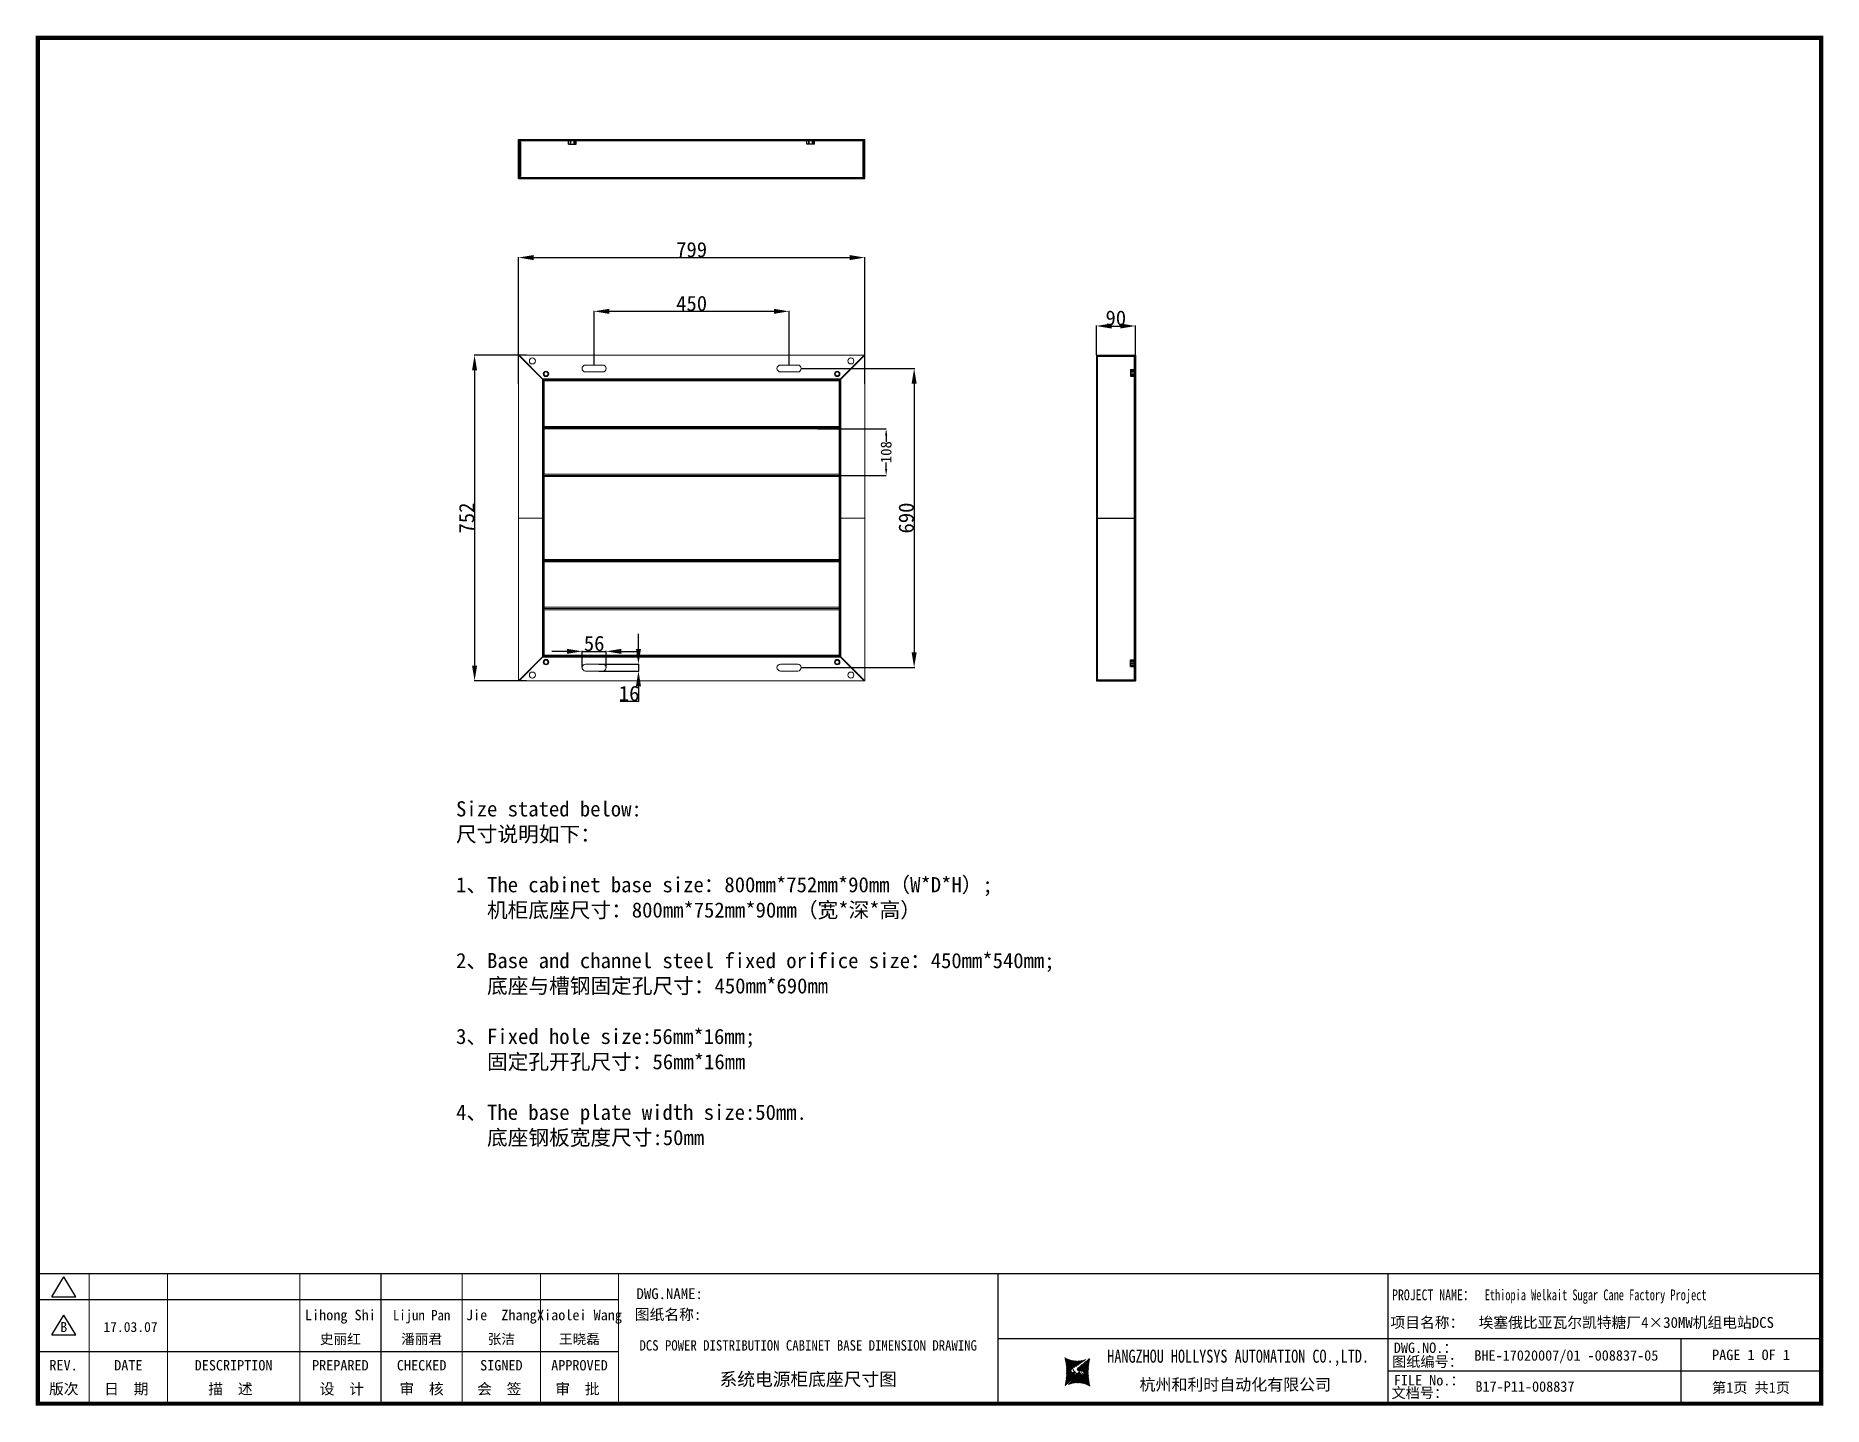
# Model space of a CAD drawing. Extents: x 81444 to 119867, y -54538 to -29386.
# Drawn here: x 91407 to 95532, y -32548 to -29386 of the extents above; entities that cross this region are included whole.
import ezdxf
from ezdxf.enums import TextEntityAlignment as Align
from ezdxf.lldxf.tags import DXFTag

# ---------------------------------------------------------------- set-up
doc = ezdxf.new("R2010")
doc.units = 0
doc.header["$LTSCALE"] = 100
doc.header["$MEASUREMENT"] = 0
for name, color, linetype in [('DEFAULT_2', 8, 'HIDDEN'), ('t', 1, 'Continuous'), ('标准图框及表格', 7, 'Continuous')]:
    doc.layers.add(name, color=color, linetype=linetype)
doc.layers.add('细实线', color=7, linetype='Continuous', lineweight=20)
doc.styles.add('HZ', font='arial.ttf', dxfattribs={"width": 0.7})
doc.styles.get("Standard").update_dxf_attribs({"font": ''})
doc.styles.get('Standard').set_extended_font_data('SimSun')
tags = doc.linetypes.add('CENTER', pattern=[2, 1.25, -0.25, 0.25, -0.25]).pattern_tags.tags
tags[10:11] = [DXFTag(74, 4), DXFTag(75, 0), DXFTag(340, '0'), DXFTag(46, 1.0), DXFTag(50, 0.0), DXFTag(44, 0.0), DXFTag(45, 0.0)]
tags[8:9] = [DXFTag(74, 4), DXFTag(75, 0), DXFTag(340, '0'), DXFTag(46, 1.0), DXFTag(50, 0.0), DXFTag(44, 0.0), DXFTag(45, 0.0)]
tags[6:7] = [DXFTag(74, 4), DXFTag(75, 0), DXFTag(340, '0'), DXFTag(46, 1.0), DXFTag(50, 0.0), DXFTag(44, 0.0), DXFTag(45, 0.0)]
tags[4:5] = [DXFTag(74, 4), DXFTag(75, 0), DXFTag(340, '0'), DXFTag(46, 1.0), DXFTag(50, 0.0), DXFTag(44, 0.0), DXFTag(45, 0.0)]
tags = doc.linetypes.add('HIDDEN', pattern=[0.375, 0.25, -0.125]).pattern_tags.tags
tags[6:7] = [DXFTag(74, 4), DXFTag(75, 0), DXFTag(340, '0'), DXFTag(46, 1.0), DXFTag(50, 0.0), DXFTag(44, 0.0), DXFTag(45, 0.0)]
tags[4:5] = [DXFTag(74, 4), DXFTag(75, 0), DXFTag(340, '0'), DXFTag(46, 1.0), DXFTag(50, 0.0), DXFTag(44, 0.0), DXFTag(45, 0.0)]
doc.dimstyles.new('ISO-25', dxfattribs={"dimtxt": 35, "dimasz": 35, "dimexe": 1.25, "dimexo": 0.625, "dimtad": 1, "dimtoh": 1, "dimdec": 0, "dimtxsty": 'Standard', "dimcen": 2.5, "dimadec": 0, "dimazin": 0, "dimtfac": 1, "dimtdec": 0, "dimtmove": 0, "dimatfit": 3, "dimfxl": 0, "dimarcsym": 0})
doc.dimstyles.new('STANDARD$0', dxfattribs={"dimtxt": 25, "dimasz": 15, "dimexe": 0.18, "dimexo": 0.0625, "dimgap": 0.09, "dimtad": 0, "dimdec": 0, "dimzin": 0, "dimdsep": 46, "dimtxsty": 'Standard', "dimcen": 0.09, "dimadec": 0, "dimazin": 0, "dimtfac": 1, "dimtdec": 0, "dimtofl": 0, "dimtmove": 0, "dimatfit": 3, "dimfxl": 0, "dimtolj": 1, "dimtzin": 0, "dimarcsym": 0})
pattern_1 = [(45, (0, 0), (-0.736262898216564, 0.7362628982165641), [])]

msp = doc.modelspace()

# ---------------------------------------------------------------- blocks, each defined once
blk = doc.blocks.new('底座尺寸图')
at = {"insert": (-105.3138215251674, -1673.188918277727), "char_height": 35, "width": 5780.961731646574, "attachment_point": 4}
blk.add_mtext('Size stated below:\\P尺寸说明如下：\\P\\P1、The cabinet base size：{\\fSimSun|b0|i0|c134|p54;800mm*752mm*90mm}（W*D*H）;\\P   机柜底座尺寸：{\\fSimSun|b0|i0|c134|p54;800mm*752mm*90mm}（宽*深*高）\\P\\P2、Base and channel steel fixed orifice size：450mm*540mm;\\P   底座与槽钢固定孔尺寸：{\\fSimSun|b0|i0|c134|p54;450mm*690}mm\\P\\P3、Fixed hole size:56mm*16mm;\\P   固定孔开孔尺寸：56mm*16mm\\P\\P4、The base plate width size:50mm.\\P   底座钢板宽度尺寸:50mm', dxfattribs=at)
blk = doc.blocks.new('图框')
at = {"layer": '标准图框及表格'}
h = blk.add_hatch(dxfattribs=at)
h.set_pattern_fill('ANSI31', color=5, scale=8.329863809039892, style=0)
h.set_pattern_definition(pattern_1)
edge = h.paths.add_edge_path()
edge.add_arc((2399.257256036391, -2998.153851416566), 55.18534773488954, 238.1092081981581, 291.6531626184834)
edge.add_line((2419.619937407027, -3049.445018414634), (2388.525499730735, -3070.242821799802))
edge.add_arc((2238.907377712399, -3078.328790578547), 135.3602868968974, 346.3915348661821, 374.2500326978034)
edge.add_line((2370.467593623529, -3110.177132109857), (2397.50623789792, -3087.85242802291))
edge.add_line((2391.339199201146, -3080.281448750429), (2396.143986595598, -3080.898839897796))
edge.add_spline(control_points=[(2397.470018868538, -3087.887634953957), (2398.35948137939, -3087.023080631327), (2399.970992452319, -3085.456697735681), (2399.869182150054, -3081.252294174519), (2397.426500162081, -3081.012803431273), (2396.121921064187, -3080.884897048199)], knot_values=[0, 0, 0, 0, 6.844331067525468, 12.40042740766005, 18.76924275352248, 18.76924275352248, 18.76924275352248, 18.76924275352248], weights=[1, 1, 1, 1, 1, 1], degree=3, periodic=0)
edge.add_spline(control_points=[(2388.515363058686, -3070.265433304907), (2387.789374929038, -3070.86905758363), (2386.478198365832, -3071.959237952229), (2385.544096281083, -3073.38263759949), (2385.127199159644, -3074.017912079413)], knot_values=[0, 0, 0, 0, 5.253673658024614, 9.488438564008057, 9.488438564008057, 9.488438564008057, 9.488438564008057], weights=[1, 1, 1, 1, 1], degree=3, periodic=0)
edge.add_spline(control_points=[(2386.272665588534, -3072.281716856574), (2385.721471206634, -3072.905523096015), (2384.632427465753, -3074.386714445929), (2384.912828655535, -3077.72895088909), (2387.858851342782, -3079.895552619193), (2390.185443934519, -3080.145534927004), (2391.314573401905, -3080.266855002868)], knot_values=[10.66597461496156, 10.66597461496156, 10.66597461496156, 10.66597461496156, 18.97770399508879, 28.89455822145742, 41.119553648298, 52.64692538081317, 52.64692538081317, 52.64692538081317, 52.64692538081317], weights=[1, 1, 1, 1, 1, 1, 1], degree=3, periodic=0)
h = blk.add_hatch(dxfattribs=at)
h.set_pattern_fill('ANSI31', color=3, scale=8.329863809039892, style=0)
h.set_pattern_definition(pattern_1)
edge = h.paths.add_edge_path()
edge.add_line((2402.469732125144, -3075.776359090531), (2407.706041465404, -3076.440586092609))
edge.add_spline(control_points=[(2401.044493204623, -3068.769946203269), (2400.155030693568, -3069.634500525768), (2398.543519620813, -3071.200883421574), (2398.645329922932, -3075.40528698259), (2401.088011911052, -3075.644777725895), (2402.392591008975, -3075.772684108895)], knot_values=[0, 0, 0, 0, 6.844331067526932, 12.40042740766158, 18.76924275352342, 18.76924275352342, 18.76924275352342, 18.76924275352342], weights=[1, 1, 1, 1, 1, 1], degree=3, periodic=0)
edge.add_line((2428.046918449632, -3046.480449047325), (2401.008274175249, -3068.805153134272))
edge.add_spline(control_points=[(2412.625169549749, -3083.918607966574), (2413.015644598316, -3083.422785431954), (2413.86377905187, -3082.052674005965), (2413.601683417044, -3078.928630268005), (2410.655660730175, -3076.762028538062), (2408.329068138031, -3076.512046230251), (2407.199938671052, -3076.390726154226)], knot_values=[12.65408913243743, 12.65408913243743, 12.65408913243743, 12.65408913243743, 18.97770399508879, 28.89455822145742, 41.119553648298, 52.64692538081317, 52.64692538081317, 52.64692538081317, 52.64692538081317], weights=[1, 1, 1, 1, 1, 1, 1], degree=3, periodic=0)
edge.add_line((2411.626283690712, -3084.975693399283), (2412.781242849298, -3083.732051979769))
edge.add_line((2410.021343801694, -3086.399138189481), (2411.626283690712, -3084.975693399414))
edge.add_line((2378.894574665755, -3107.212562742519), (2409.989012342048, -3086.414759357351))
edge.add_arc((2399.257256036391, -3158.503729740543), 55.18534773488965, 58.10920819815809, 111.6531626184834)
edge.add_arc((2559.607134360383, -3078.328790578547), 135.360286896897, 166.3915348661823, 194.2500326978024)
at = {"color": 7}
for p, q in [((2215.642035047145, -2851.581424744189), (2215.642035047145, -3151.581424744189)), ((3115.642035047145, -2851.581424744189), (3115.642035047145, -3151.581424744189)), ((0, -2911.581424744189), (1340.158172602998, -2911.581424744189)), ((2215.642035047145, -3001.581424744189), (3115.642035047145, -3001.581424744189)), ((3115.642035047145, -3001.581424744189), (4115.642035047145, -3001.581424744189)), ((3791.785572043125, -3001.581424744189), (3791.785572043125, -3151.581424744189)), ((0, -3031.581424744189), (1340.158172602998, -3031.581424744189)), ((4115.642035047145, -3076.581424744189), (3115.642035047145, -3076.581424744189))]:
    blk.add_line(p, q, dxfattribs=at)
at = {"color": 7, "const_width": 3}
blk.add_lwpolyline([(4115.642035047145, -2851.581424744189), (0, -2851.581424744189)], dxfattribs=at)
at = {"layer": 't', "color": 7}
for p, q in [((31.94938321653171, -2904.992613363662), (59.89920926059131, -2859.122325316828)), ((87.8490353046218, -2904.992613363662), (59.89920926059131, -2859.122325316828)), ((31.94938321653171, -2904.992613363662), (87.8490353046218, -2904.992613363662)), ((31.94938321653171, -2992.977239491032), (59.89920926059131, -2947.106951444141)), ((87.8490353046218, -2992.977239491032), (59.89920926059131, -2947.106951444141)), ((31.94938321653171, -2992.977239491032), (87.8490353046218, -2992.977239491032))]:
    blk.add_line(p, q, dxfattribs=at)
at = {"layer": 't', "color": 7, "const_width": 9.61519705431492}
blk.add_lwpolyline([(4115.642035047145, -3151.581424744189), (4115.642035047145, 0), (0, 0), (0, -3151.581424744189)], close=True, dxfattribs=at)
at = {"layer": 't', "color": 7, "const_width": 2.40379926357873}
for points in [[(118.7653193609731, -2852.783324375967), (118.7653193609731, -3151.581424744189)], [(299.0502641293569, -2852.783324375967), (299.0502641293569, -3151.581424744189)], [(604.3883150879992, -2852.783324375967), (604.3883150879992, -3156.41304604568)], [(791.9882990770857, -2852.783324375967), (791.9882990770857, -3156.41304604568)], [(979.588283066143, -2852.783324375967), (979.588283066143, -3156.41304604568)], [(1159.873227834585, -2852.783324375967), (1159.873227834585, -3156.41304604568)], [(1340.158172602998, -2852.783324375967), (1340.158172602998, -3156.41304604568)]]:
    blk.add_lwpolyline(points, dxfattribs=at)
at = {"color": 7, "linetype": 'CENTER'}
for s, height, p in [('图纸编号：', 24, (3125.2212882557, -3066.664538382978)), ('杭州和利时自动化有限公司', 27, (2542.549152440595, -3121.114498389041)), ('文档号：', 24, (3124.032392707933, -3138.728717091954))]:
    blk.add_text(s, height=height, dxfattribs=at).set_placement(p)
at = {"color": 7, "flags": 8}
for tag, p, height in [('DWG.NAME:', (1381.636459220965, -2910.37952511241), 25), ('PROJECTNAME:', (3125.480185663539, -2912.807924402037), 24), ('PROJECTNAME：', (3339.10867075545, -2913.108539231762), 25), ('DWG.NO.:', (3128.186172261583, -3030.402470643486), 24), ('图纸编号', (3315.362718925957, -3052.404678158069), 24), ('FILENO.:', (3128.672545599984, -3106.104124450346), 24), ('文档号', (3317.726365529132, -3124.132485953713), 24)]:
    blk.add_attdef(tag, p, '', height=height, dxfattribs=at)
for tag, height, p in [('A', 23, (59.89920926059131, -2974.881554149018)), ('设计时间', 23, (213.8658221408186, -2974.881554149018)), ('RENLIU', 24, (698.1883070825425, -2950.380597809435)), ('SHUFENWANG', 24, (885.7882910716289, -2950.380597809435)), ('FANGHOU', 24, (1069.730755450379, -2950.380597809435)), ('DANDANLI', 24, (1250.015700218792, -2950.380597809435)), ('刘仁', 23, (698.1883070825425, -3002.188376027443)), ('王姝芬', 23, (885.7882910716289, -3002.188376027443)), ('侯方', 23, (1069.730755450379, -3002.188376027443)), ('李丹丹', 23, (1250.015700218792, -3002.188376027443)), ('#10STATIONONTROLCABINETCOVER', 30, (1777.900103825072, -3017.182374560078)), ('REV.', 24, (59.38265968048654, -3063.048954873535)), ('DATE', 24, (208.907791745165, -3063.048954873535)), ('DESCRIPTION', 24, (451.7192896086781, -3063.048954873535)), ('PREPARED', 24, (698.1883070825425, -3063.048954873535)), ('CHECKED', 24, (885.7882910716144, -3063.048954873535)), ('SIGNED', 24, (1069.730755450364, -3063.048954873535)), ('APPROVED', 24, (1250.015700218792, -3063.048954873535)), ('PAGEXOFX', 24, (3953.713803545135, -3039.081424744189)), ('图纸名称', 30, (1777.900103825072, -3094.695064044037)), ('第几页共几页', 24, (3953.713803545135, -3114.081424744189))]:
    blk.add_attdef(tag, text='', height=height, dxfattribs=at).set_placement(p, align=Align.MIDDLE)
for tag, p in [('图纸名称:', (1377.81237181677, -2965.923337057193)), ('项目名称：', (3121.562334825969, -2984.305160940257)), ('项目名称：', (3325.036680579346, -2984.305160940257))]:
    blk.add_attdef(tag, text='', height=25, dxfattribs=at).set_placement(p, align=Align.BOTTOM_LEFT)
at = {"color": 7, "width": 0.8, "flags": 8}
blk.add_attdef('HANGZHOUHOLLYSYSAUTOMATIONCO.,LTD.', text='', height=24, dxfattribs=at).set_placement((2770.082304289484, -3045.714803244191), align=Align.MIDDLE)
at = {"layer": 't', "color": 7}
for s, p in [('版次', (59.89920926059131, -3117.600441270843)), ('日  期', (204.1999693705875, -3117.600441270843)), ('描  述', (444.4895954714448, -3117.600441270843)), ('设  计', (701.4970341851513, -3117.600441270843)), ('审  核', (885.5947788425256, -3117.600441270843)), ('会  签', (1065.022933075787, -3117.600441270843)), ('审  批', (1245.3078778442, -3117.600441270843))]:
    blk.add_text(s, height=25, dxfattribs=at).set_placement(p, align=Align.MIDDLE_CENTER)
at = {"layer": '标准图框及表格', "color": 5, "style": 'HZ'}
for s, p in [('pgqh', (2373.884875617339, -3059.677228196226)), ('hollilas', (2374.051901626051, -3085.968484618272))]:
    blk.add_text(s, height=5.205656721233694, dxfattribs=at).set_placement(p)
at = {"layer": '标准图框及表格', "color": 3, "style": 'HZ'}
for s, height, p in [('auto', 8.676094535389492, (2400.907127263781, -3074.200036411981)), ('hollysys', 4.338047267694746, (2402.5381050141, -3099.731461394062))]:
    blk.add_text(s, height=height, dxfattribs=at).set_placement(p)
blk = doc.blocks.new('*D242')
at = {"layer": 'Defpoints', "color": 0}
for p in [(93320.13855346444, -29897.40104015953), (92521.1385286689, -30189.7283626212), (93320.13855346444, -30189.7283626212)]:
    blk.add_point(p, dxfattribs=at)
at = {"layer": '细实线', "color": 0, "lineweight": -2}
for p, q in [((92521.1385286689, -30189.1033626212), (92521.1385286689, -29896.15104015953)), ((92556.1385286689, -29897.40104015953), (93285.13855346444, -29897.40104015953)), ((93320.13855346444, -30189.1033626212), (93320.13855346444, -29896.15104015953))]:
    blk.add_line(p, q, dxfattribs=at)
at = {"layer": '细实线', "color": 0}
for points in [[(92556.1385286689, -29891.5677068262), (92556.1385286689, -29903.23437349286), (92521.1385286689, -29897.40104015953)], [(93285.13855346444, -29903.23437349286), (93285.13855346444, -29891.5677068262), (93320.13855346444, -29897.40104015953)]]:
    blk.add_solid(points, dxfattribs=at)
at = {"layer": '细实线', "color": 0, "insert": (92920.63854106667, -29879.27604015953), "char_height": 35, "attachment_point": 5}
blk.add_mtext('799', dxfattribs=at)
blk = doc.blocks.new('*D243')
at = {"layer": 'Defpoints', "color": 0}
for p in [(92540.37238826964, -30122.37683126413), (92419.73596372415, -30874.37685357117), (92540.37238826964, -30874.37685357117)]:
    blk.add_point(p, dxfattribs=at)
at = {"layer": '细实线', "color": 0, "lineweight": -2}
for p, q in [((92539.74738826964, -30122.37683126413), (92418.48596372415, -30122.37683126413)), ((92419.73596372415, -30157.37683126413), (92419.73596372415, -30839.37685357117)), ((92539.74738826964, -30874.37685357117), (92418.48596372415, -30874.37685357117))]:
    blk.add_line(p, q, dxfattribs=at)
at = {"layer": '细实线', "color": 0}
for points in [[(92425.56929705747, -30157.37683126413), (92413.90263039082, -30157.37683126413), (92419.73596372415, -30122.37683126413)], [(92413.90263039082, -30839.37685357117), (92425.56929705747, -30839.37685357117), (92419.73596372415, -30874.37685357117)]]:
    blk.add_solid(points, dxfattribs=at)
at = {"layer": '细实线', "color": 0, "insert": (92401.61096372415, -30498.37684241765), "char_height": 35, "attachment_point": 5, "rotation": 90}
blk.add_mtext('752', dxfattribs=at)
blk = doc.blocks.new('*D244')
at = {"layer": 'Defpoints', "color": 0}
for p in [(93145.6385351062, -30021.42933231582), (92695.63852467539, -30145.37683317148), (93145.6385351062, -30145.37683317148)]:
    blk.add_point(p, dxfattribs=at)
at = {"layer": '细实线', "color": 0, "lineweight": -2}
for p, q in [((92695.63852467539, -30144.75183317148), (92695.63852467539, -30020.17933231582)), ((92730.63852467539, -30021.42933231582), (93110.6385351062, -30021.42933231582)), ((93145.6385351062, -30144.75183317148), (93145.6385351062, -30020.17933231582))]:
    blk.add_line(p, q, dxfattribs=at)
at = {"layer": '细实线', "color": 0}
for points in [[(92730.63852467539, -30015.59599898249), (92730.63852467539, -30027.26266564915), (92695.63852467539, -30021.42933231582)], [(93110.6385351062, -30027.26266564915), (93110.6385351062, -30015.59599898249), (93145.6385351062, -30021.42933231582)]]:
    blk.add_solid(points, dxfattribs=at)
at = {"layer": '细实线', "color": 0, "insert": (92920.6385298908, -30003.30433231582), "char_height": 35, "attachment_point": 5}
blk.add_mtext('450', dxfattribs=at)
blk = doc.blocks.new('*D245')
at = {"layer": 'Defpoints', "color": 0}
for p in [(93173.63852866867, -30153.37685319876), (93173.63852866867, -30843.37685319876), (93434.14177211066, -30843.37685319876)]:
    blk.add_point(p, dxfattribs=at)
at = {"layer": '细实线', "color": 0, "lineweight": -2}
for p, q in [((93174.26352866867, -30153.37685319876), (93435.39177211066, -30153.37685319876)), ((93434.14177211066, -30188.37685319876), (93434.14177211066, -30808.37685319876)), ((93174.26352866867, -30843.37685319876), (93435.39177211066, -30843.37685319876))]:
    blk.add_line(p, q, dxfattribs=at)
at = {"layer": '细实线', "color": 0}
for points in [[(93439.97510544398, -30188.37685319876), (93428.30843877733, -30188.37685319876), (93434.14177211066, -30153.37685319876)], [(93428.30843877733, -30808.37685319876), (93439.97510544398, -30808.37685319876), (93434.14177211066, -30843.37685319876)]]:
    blk.add_solid(points, dxfattribs=at)
at = {"layer": '细实线', "color": 0, "insert": (93416.01677211066, -30498.37685319876), "char_height": 35, "attachment_point": 5, "rotation": 90}
blk.add_mtext('690', dxfattribs=at)
blk = doc.blocks.new('*D246')
at = {"layer": 'Defpoints', "color": 0}
for p in [(92723.63852866867, -30806.04581501342), (92667.63852866867, -30843.37685319876), (92723.63852866867, -30843.37685319876)]:
    blk.add_point(p, dxfattribs=at)
at = {"layer": '细实线', "color": 0, "lineweight": -2}
for p, q in [((92632.63852866867, -30806.04581501342), (92597.63852866867, -30806.04581501342)), ((92667.63852866867, -30842.75185319876), (92667.63852866867, -30804.79581501342)), ((92667.63852866867, -30806.04581501342), (92723.63852866867, -30806.04581501342)), ((92723.63852866867, -30842.75185319876), (92723.63852866867, -30804.79581501342)), ((92758.63852866867, -30806.04581501342), (92793.63852866867, -30806.04581501342))]:
    blk.add_line(p, q, dxfattribs=at)
at = {"layer": '细实线', "color": 0}
for points in [[(92632.63852866867, -30811.87914834675), (92632.63852866867, -30800.21248168009), (92667.63852866867, -30806.04581501342)], [(92758.63852866867, -30800.21248168009), (92758.63852866867, -30811.87914834675), (92723.63852866867, -30806.04581501342)]]:
    blk.add_solid(points, dxfattribs=at)
at = {"layer": '细实线', "color": 0, "insert": (92695.63852866867, -30787.92081501342), "char_height": 35, "attachment_point": 5}
blk.add_mtext('56', dxfattribs=at)
blk = doc.blocks.new('*D247')
at = {"layer": 'Defpoints', "color": 0}
for p in [(92706.2409854104, -30835.37685276651), (92706.2409854104, -30851.37685329364), (92797.86445745133, -30851.37685329364)]:
    blk.add_point(p, dxfattribs=at)
at = {"layer": '细实线', "color": 0, "lineweight": -2}
for p, q in [((92797.86445745133, -30800.37685276651), (92797.86445745133, -30765.37685276651)), ((92706.8659854104, -30835.37685276651), (92799.11445745133, -30835.37685276651)), ((92706.8659854104, -30851.37685329364), (92799.11445745133, -30851.37685329364)), ((92797.86445745133, -30835.37685276651), (92797.86445745133, -30851.37685329364)), ((92797.86445745133, -30886.37685329364), (92797.86445745133, -30921.37685329364)), ((92797.86445745133, -30921.37685329364), (92755.62834634022, -30921.37685329364))]:
    blk.add_line(p, q, dxfattribs=at)
at = {"layer": '细实线', "color": 0}
for points in [[(92792.031124118, -30800.37685276651), (92803.69779078466, -30800.37685276651), (92797.86445745133, -30835.37685276651)], [(92803.69779078466, -30886.37685329364), (92792.031124118, -30886.37685329364), (92797.86445745133, -30851.37685329364)]]:
    blk.add_solid(points, dxfattribs=at)
at = {"layer": '细实线', "color": 0, "insert": (92776.43390189577, -30903.25185329364), "char_height": 35, "attachment_point": 5}
blk.add_mtext('16', dxfattribs=at)
blk = doc.blocks.new('*D248')
at = {"color": 0, "lineweight": -2}
for p, q in [((93854.68887747912, -30121.75186011278), (93854.68887747912, -30054.05376284161)), ((93889.68887747912, -30055.30376284161), (93909.68887747912, -30055.30376284161)), ((93944.68887747912, -30121.75186011278), (93944.68887747912, -30054.05376284161))]:
    blk.add_line(p, q, dxfattribs=at)
at = {"color": 0}
for points in [[(93889.68887747912, -30049.47042950827), (93889.68887747912, -30061.13709617494), (93854.68887747912, -30055.30376284161)], [(93909.68887747912, -30061.13709617494), (93909.68887747912, -30049.47042950827), (93944.68887747912, -30055.30376284161)]]:
    blk.add_solid(points, dxfattribs=at)
at = {"layer": 'Defpoints', "color": 0}
for p in [(93944.68887747912, -30055.30376284161), (93854.68887747912, -30122.37686011278), (93944.68887747912, -30122.37686011278)]:
    blk.add_point(p, dxfattribs=at)
at = {"color": 0, "insert": (93899.60750701383, -30037.17876284161), "char_height": 35, "attachment_point": 5}
blk.add_mtext('90', dxfattribs=at)
blk = doc.blocks.new('*D249')
at = {"layer": 'Defpoints', "color": 0}
for p in [(93210.78117700307, -30292.37684795343), (93210.78117700307, -30400.37685820543), (93369.52725876648, -30400.37685820543)]:
    blk.add_point(p, dxfattribs=at)
at = {"layer": '细实线', "color": 0, "lineweight": -2}
for p, q in [((93210.84367700307, -30292.37684795343), (93369.70725876647, -30292.37684795343)), ((93369.52725876648, -30307.37684795343), (93369.52725876648, -30322.67574196833)), ((93210.84367700307, -30400.37685820543), (93369.70725876647, -30400.37685820543)), ((93369.52725876648, -30385.37685820543), (93369.52725876648, -30370.07796419054))]:
    blk.add_line(p, q, dxfattribs=at)
at = {"layer": '细实线', "color": 0}
for points in [[(93372.02725876648, -30307.37684795343), (93367.02725876648, -30307.37684795343), (93369.52725876648, -30292.37684795343)], [(93367.02725876648, -30385.37685820543), (93372.02725876648, -30385.37685820543), (93369.52725876648, -30400.37685820543)]]:
    blk.add_solid(points, dxfattribs=at)
at = {"layer": '细实线', "color": 0, "insert": (93369.52725876648, -30346.37685307943), "char_height": 25, "attachment_point": 5, "rotation": 90}
blk.add_mtext('\\A1;108', dxfattribs=at)

# ---------------------------------------------------------------- dimensions: what is measured, and where the dimension line sits
at = {"color": 3}
dim = msp.add_linear_dim(base=(93944.68887747912, -30055.30376284161), p1=(93854.68887747912, -30122.37686011278), p2=(93944.68887747912, -30122.37686011278), text='90', dimstyle='ISO-25', dxfattribs=at)
dim.commit()
dim.dimension.update_dxf_attribs({"geometry": '*D248', "text_midpoint": (93899.60750701383, -30055.30376284161), "dimtype": 160})
at = {"layer": '细实线', "color": 3}
for base, p1, p2, picture, middle in [((93320.13855346444, -29897.40104015953), (92521.1385286689, -30189.7283626212), (93320.13855346444, -30189.7283626212), '*D242', (92920.63854106667, -29879.27604015953)), ((93145.6385351062, -30021.42933231582), (92695.63852467539, -30145.37683317148), (93145.6385351062, -30145.37683317148), '*D244', (92920.6385298908, -30003.30433231582)), ((92723.63852866867, -30806.04581501342), (92667.63852866867, -30843.37685319876), (92723.63852866867, -30843.37685319876), '*D246', (92695.63852866867, -30787.92081501342))]:
    dim = msp.add_linear_dim(base=base, p1=p1, p2=p2, dimstyle='ISO-25', dxfattribs=at)
    dim.commit()
    dim.dimension.update_dxf_attribs({"geometry": picture, "text_midpoint": middle})
for base, p1, p2, picture, middle in [((92419.73596372415, -30874.37685357117), (92540.37238826964, -30122.37683126413), (92540.37238826964, -30874.37685357117), '*D243', (92401.61096372415, -30498.37684241765)), ((93434.14177211066, -30843.37685319876), (93173.63852866867, -30153.37685319876), (93173.63852866867, -30843.37685319876), '*D245', (93416.01677211066, -30498.37685319876)), ((92797.86445745133, -30851.37685329364), (92706.2409854104, -30835.37685276651), (92706.2409854104, -30851.37685329364), '*D247', (92776.43390189577, -30903.25185329364))]:
    dim = msp.add_linear_dim(base=base, p1=p1, p2=p2, angle=90, dimstyle='ISO-25', dxfattribs=at)
    dim.commit()
    dim.dimension.update_dxf_attribs({"geometry": picture, "text_midpoint": middle})
at = {"layer": '细实线'}
dim = msp.add_linear_dim(base=(93369.52725876648, -30400.37685820543), p1=(93210.78117700307, -30292.37684795343), p2=(93210.78117700307, -30400.37685820543), angle=90, dimstyle='STANDARD$0', dxfattribs=at)
dim.commit()
dim.dimension.update_dxf_attribs({"geometry": '*D249', "text_midpoint": (93369.52725876648, -30346.37685307943)})

# ---------------------------------------------------------------- linework, layer by layer
at = {"color": 7, "linetype": 'Continuous'}
for p, q in [((92521.13854106667, -29714.97807366117), (92521.13854106667, -29624.97807366117)), ((92521.13854106667, -29624.97807366117), (93320.13854106667, -29624.97807366117)), ((92523.13854106667, -29624.97807366117), (92523.13854106667, -29627.47807366117)), ((92523.13854106667, -29627.47807366117), (93318.13854106667, -29627.47807366117)), ((92523.63854106667, -29629.97807366117), (92523.63854106667, -29627.47807366117)), ((92523.63854106667, -29629.97807366117), (92523.63854106667, -29709.97807366117)), ((92523.63854106667, -29629.97807366117), (92525.63854106667, -29629.97807366117)), ((92523.84564784786, -29624.97807366117), (92523.84564784786, -29627.47807366117)), ((92525.63854106667, -29629.97807366117), (92525.63854106667, -29709.97807366117)), ((92540.77458003594, -29627.47807366117), (92540.77458003594, -29624.97807366117)), ((92546.13854106667, -29627.47807366117), (92546.13854106667, -29624.97807366117)), ((92547.84564784786, -29627.47807366117), (92547.84564784786, -29624.97807366117)), ((92553.34880652942, -29627.47807366117), (92553.34880652942, -29624.97807366117)), ((92560.13854106667, -29627.47807366117), (92560.13854106667, -29624.97807366117)), ((92571.13854106667, -29624.97807366117), (92571.13854106667, -29627.47807366117)), ((92571.84564784786, -29624.97807366117), (92571.84564784786, -29627.47807366117)), ((92636.75354106666, -29635.87807366117), (92636.75354106666, -29627.47807366117)), ((92636.75354106666, -29635.87807366117), (92654.52354106662, -29635.87807366117)), ((92639.38854106667, -29627.47807366117), (92639.38854106667, -29624.97807366117)), ((92640.63854106667, -29627.47807366117), (92640.63854106667, -29635.87807366117)), ((92641.19604106667, -29635.87807366117), (92641.19604106667, -29627.47807366117)), ((92641.63854106667, -29635.87807366117), (92641.63854106667, -29627.47807366117)), ((92649.63854106667, -29635.87807366117), (92649.63854106667, -29627.47807366117)), ((92650.08104106667, -29635.87807366117), (92650.08104106667, -29627.47807366117)), ((92650.63854106667, -29627.47807366117), (92650.63854106667, -29635.87807366117)), ((92651.88854106667, -29627.47807366117), (92651.88854106667, -29624.97807366117)), ((92654.52354106662, -29635.87807366117), (92654.52354106662, -29627.47807366117)), ((92667.63854106667, -29624.97807366117), (92667.63854106667, -29627.47807366117)), ((92675.63854106667, -29627.47807366117), (92675.63854106667, -29624.97807366117)), ((92715.63854106667, -29627.47807366117), (92715.63854106667, -29624.97807366117)), ((92723.63854106667, -29624.97807366117), (92723.63854106667, -29627.47807366117)), ((93117.63854106667, -29624.97807366117), (93117.63854106667, -29627.47807366117)), ((93125.63854106667, -29627.47807366117), (93125.63854106667, -29624.97807366117)), ((93165.63854106667, -29627.47807366117), (93165.63854106667, -29624.97807366117)), ((93173.63854106667, -29624.97807366117), (93173.63854106667, -29627.47807366117)), ((93186.75354106666, -29635.87807366117), (93186.75354106666, -29627.47807366117)), ((93204.52354106662, -29635.87807366117), (93186.75354106666, -29635.87807366117)), ((93189.38854106667, -29627.47807366117), (93189.38854106667, -29624.97807366117)), ((93190.63854106667, -29627.47807366117), (93190.63854106667, -29635.87807366117)), ((93191.19604106667, -29635.87807366117), (93191.19604106667, -29627.47807366117)), ((93191.63854106667, -29635.87807366117), (93191.63854106667, -29627.47807366117)), ((93199.63854106667, -29635.87807366117), (93199.63854106667, -29627.47807366117)), ((93200.08104106667, -29635.87807366117), (93200.08104106667, -29627.47807366117)), ((93200.63854106667, -29627.47807366117), (93200.63854106667, -29635.87807366117)), ((93201.88854106667, -29627.47807366117), (93201.88854106667, -29624.97807366117)), ((93204.52354106662, -29635.87807366117), (93204.52354106662, -29627.47807366117)), ((93269.43143428548, -29624.97807366117), (93269.43143428548, -29627.47807366117)), ((93270.13854106667, -29624.97807366117), (93270.13854106667, -29627.47807366117)), ((93281.13854106667, -29627.47807366117), (93281.13854106667, -29624.97807366117)), ((93287.92827560386, -29627.47807366117), (93287.92827560386, -29624.97807366117)), ((93293.43143428548, -29627.47807366117), (93293.43143428548, -29624.97807366117)), ((93295.13824230887, -29627.47807366117), (93295.13824230887, -29624.97807366117)), ((93300.50250209734, -29627.47807366117), (93300.50250209734, -29624.97807366117)), ((93317.63854106667, -29629.97807366117), (93315.63854106667, -29629.97807366117)), ((93315.63854106667, -29629.97807366117), (93315.63854106667, -29709.97807366117)), ((93317.43143428548, -29624.97807366117), (93317.43143428548, -29627.47807366117)), ((93317.63854106667, -29629.97807366117), (93317.63854106667, -29627.47807366117)), ((93317.63854106667, -29629.97807366117), (93317.63854106667, -29709.97807366117)), ((93318.13854106667, -29624.97807366117), (93318.13854106667, -29627.47807366117)), ((93320.13854106667, -29714.97807366117), (93320.13854106667, -29624.97807366117)), ((92521.13854106667, -29714.97807366117), (93320.13854106667, -29714.97807366117)), ((92523.13854106667, -29714.97807366117), (92523.13854106667, -29712.47807366117)), ((92523.13854106667, -29712.47807366117), (93318.13854106667, -29712.47807366117)), ((92523.63854106667, -29712.47807366117), (92523.63854106667, -29709.97807366117)), ((92523.63854106667, -29709.97807366117), (92525.63854106667, -29709.97807366117)), ((92523.84564784786, -29714.97807366117), (92523.84564784786, -29712.47807366117)), ((92540.77458003594, -29712.47807366117), (92540.77458003594, -29714.97807366117)), ((92546.13854106667, -29714.97807366117), (92546.13854106667, -29712.47807366117)), ((92547.84564784786, -29712.47807366117), (92547.84564784786, -29714.97807366117)), ((92553.34880652942, -29714.97807366117), (92553.34880652942, -29712.47807366117)), ((92560.13854106667, -29714.97807366117), (92560.13854106667, -29712.47807366117)), ((92571.13854106667, -29714.97807366117), (92571.13854106667, -29712.47807366117)), ((92571.84564784786, -29714.97807366117), (92571.84564784786, -29712.47807366117)), ((92639.38854106667, -29714.97807366117), (92639.38854106667, -29712.47807366117)), ((92651.88854106667, -29714.97807366117), (92651.88854106667, -29712.47807366117)), ((92667.63854106667, -29712.47807366117), (92667.63854106667, -29714.97807366117)), ((92675.63854106667, -29714.97807366117), (92675.63854106667, -29712.47807366117)), ((92715.63854106667, -29714.97807366117), (92715.63854106667, -29712.47807366117)), ((92723.63854106667, -29712.47807366117), (92723.63854106667, -29714.97807366117)), ((93117.63854106667, -29712.47807366117), (93117.63854106667, -29714.97807366117)), ((93125.63854106667, -29714.97807366117), (93125.63854106667, -29712.47807366117)), ((93165.63854106667, -29714.97807366117), (93165.63854106667, -29712.47807366117)), ((93173.63854106667, -29712.47807366117), (93173.63854106667, -29714.97807366117)), ((93189.38854106667, -29714.97807366117), (93189.38854106667, -29712.47807366117)), ((93201.88854106667, -29714.97807366117), (93201.88854106667, -29712.47807366117)), ((93269.43143428548, -29714.97807366117), (93269.43143428548, -29712.47807366117)), ((93270.13854106667, -29714.97807366117), (93270.13854106667, -29712.47807366117)), ((93281.13854106667, -29714.97807366117), (93281.13854106667, -29712.47807366117)), ((93287.92827560386, -29714.97807366117), (93287.92827560386, -29712.47807366117)), ((93293.43143428548, -29712.47807366117), (93293.43143428548, -29714.97807366117)), ((93295.13824230887, -29714.97807366117), (93295.13824230887, -29712.47807366117)), ((93300.50250209734, -29712.47807366117), (93300.50250209734, -29714.97807366117)), ((93317.63854106667, -29709.97807366117), (93315.63854106667, -29709.97807366117)), ((93317.43143428548, -29714.97807366117), (93317.43143428548, -29712.47807366117)), ((93317.63854106667, -29712.47807366117), (93317.63854106667, -29709.97807366117)), ((93318.13854106667, -29714.97807366117), (93318.13854106667, -29712.47807366117)), ((93854.68887747912, -30122.37686011278), (93854.68887747912, -30874.37686011278)), ((93854.68887747912, -30122.37686011278), (93944.68887747912, -30122.37686011278)), ((93854.68887747912, -30124.37686011278), (93857.18887747912, -30124.37686011278)), ((93854.68887747912, -30125.08396689386), (93857.18887747912, -30125.08396689386)), ((93854.68887747912, -30128.87686011278), (93857.18887747912, -30128.87686011278)), ((93854.68887747912, -30135.94153251247), (93857.18887747912, -30135.94153251247)), ((93857.18887747912, -30141.30579230086), (93854.68887747912, -30141.30579230086)), ((93854.68887747912, -30142.87370143116), (93857.18887747912, -30142.87370143116)), ((93857.18887747912, -30145.37686011278), (93854.68887747912, -30145.37686011278)), ((93857.18887747912, -30148.37686011278), (93854.68887747912, -30148.37686011278)), ((93857.18887747912, -30872.37686011278), (93857.18887747912, -30124.37686011278)), ((93857.18887747912, -30124.87686011278), (93942.18887747912, -30124.87686011278)), ((93942.18887747912, -30124.37686011278), (93942.18887747912, -30872.37686011278)), ((93944.68887747912, -30124.37686011278), (93942.18887747912, -30124.37686011278)), ((93944.68887747912, -30125.08396689386), (93942.18887747912, -30125.08396689386)), ((93942.18887747912, -30128.87686011278), (93944.68887747912, -30128.87686011278)), ((93942.18887747912, -30135.94153251247), (93944.68887747912, -30135.94153251247)), ((93942.18887747912, -30141.30579230086), (93944.68887747912, -30141.30579230086)), ((93942.18887747912, -30142.87370143116), (93944.68887747912, -30142.87370143116)), ((93944.68887747912, -30145.37686011278), (93942.18887747912, -30145.37686011278)), ((93942.18887747912, -30148.37686011278), (93944.68887747912, -30148.37686011278)), ((93944.68887747912, -30122.37686011278), (93944.68887747912, -30874.37686011278)), ((93854.68887747912, -30157.12686011278), (93857.18887747912, -30157.12686011278)), ((93857.18887747912, -30161.37686011278), (93854.68887747912, -30161.37686011278)), ((93854.68887747912, -30169.62686011278), (93857.18887747912, -30169.62686011278)), ((93854.68887747912, -30172.37686011278), (93857.18887747912, -30172.37686011278)), ((93854.68887747912, -30173.08396689386), (93857.18887747912, -30173.08396689386)), ((93933.78887747909, -30155.68222440007), (93933.78887747909, -30171.07149582538)), ((93933.78887747909, -30155.68222440007), (93942.18887747912, -30155.68222440007)), ((93933.78887747909, -30159.37686011278), (93942.18887747912, -30159.37686011278)), ((93933.78887747909, -30163.37686011278), (93942.18887747912, -30163.37686011278)), ((93933.78887747909, -30167.37686011278), (93942.18887747912, -30167.37686011278)), ((93933.78887747909, -30171.07149582538), (93942.18887747912, -30171.07149582538)), ((93942.18887747912, -30157.12686011278), (93944.68887747912, -30157.12686011278)), ((93944.68887747912, -30161.37686011278), (93942.18887747912, -30161.37686011278)), ((93942.18887747912, -30169.62686011278), (93944.68887747912, -30169.62686011278)), ((93944.68887747912, -30172.37686011278), (93942.18887747912, -30172.37686011278)), ((93944.68887747912, -30173.08396689386), (93942.18887747912, -30173.08396689386)), ((93854.68887747912, -30498.37686011278), (93944.68887747912, -30498.37686011278)), ((93854.68887747912, -30823.66975333159), (93857.18887747912, -30823.66975333159)), ((93854.68887747912, -30824.37686011278), (93857.18887747912, -30824.37686011278)), ((93854.68887747912, -30827.12686011278), (93857.18887747912, -30827.12686011278)), ((93857.18887747912, -30835.37686011278), (93854.68887747912, -30835.37686011278)), ((93854.68887747912, -30839.62686011278), (93857.18887747912, -30839.62686011278)), ((93857.18887747912, -30848.37686011278), (93854.68887747912, -30848.37686011278)), ((93857.18887747912, -30851.37686011278), (93854.68887747912, -30851.37686011278)), ((93854.68887747912, -30853.88001879428), (93857.18887747912, -30853.88001879428)), ((93857.18887747912, -30855.44792792459), (93854.68887747912, -30855.44792792459)), ((93933.78887747909, -30825.68222440007), (93942.18887747912, -30825.68222440007)), ((93933.78887747909, -30841.07149582538), (93933.78887747909, -30825.68222440007)), ((93933.78887747909, -30829.37686011278), (93942.18887747912, -30829.37686011278)), ((93933.78887747909, -30833.37686011278), (93942.18887747912, -30833.37686011278)), ((93933.78887747909, -30837.37686011278), (93942.18887747912, -30837.37686011278)), ((93933.78887747909, -30841.07149582538), (93942.18887747912, -30841.07149582538)), ((93944.68887747912, -30823.66975333159), (93942.18887747912, -30823.66975333159)), ((93944.68887747912, -30824.37686011278), (93942.18887747912, -30824.37686011278)), ((93942.18887747912, -30827.12686011278), (93944.68887747912, -30827.12686011278)), ((93944.68887747912, -30835.37686011278), (93942.18887747912, -30835.37686011278)), ((93942.18887747912, -30839.62686011278), (93944.68887747912, -30839.62686011278)), ((93942.18887747912, -30848.37686011278), (93944.68887747912, -30848.37686011278)), ((93944.68887747912, -30851.37686011278), (93942.18887747912, -30851.37686011278)), ((93942.18887747912, -30853.88001879428), (93944.68887747912, -30853.88001879428)), ((93942.18887747912, -30855.44792792459), (93944.68887747912, -30855.44792792459)), ((93854.68887747912, -30860.81218771306), (93857.18887747912, -30860.81218771306)), ((93854.68887747912, -30867.87686011278), (93857.18887747912, -30867.87686011278)), ((93854.68887747912, -30871.66975333159), (93857.18887747912, -30871.66975333159)), ((93854.68887747912, -30872.37686011278), (93857.18887747912, -30872.37686011278)), ((93854.68887747912, -30874.37686011278), (93944.68887747912, -30874.37686011278)), ((93857.18887747912, -30871.87686011278), (93942.18887747912, -30871.87686011278)), ((93942.18887747912, -30860.81218771306), (93944.68887747912, -30860.81218771306)), ((93942.18887747912, -30867.87686011278), (93944.68887747912, -30867.87686011278)), ((93944.68887747912, -30871.66975333159), (93942.18887747912, -30871.66975333159)), ((93944.68887747912, -30872.37686011278), (93942.18887747912, -30872.37686011278))]:
    msp.add_line(p, q, dxfattribs=at)
at = {"color": 7, "linetype": 'Continuous', "lineweight": 15}
for p, q in [((92521.1385286689, -30122.37683126413), (93320.13855346444, -30122.37683126413)), ((92521.1385286689, -30498.37686011278), (92521.1385286689, -30122.37683126413)), ((92523.84563542868, -30124.37686511957), (92523.1385287639, -30125.08395502054)), ((92523.1385287639, -30125.08395502054), (92576.13852837088, -30178.08398792231)), ((92524.34563551063, -30124.87682887995), (92523.63852861302, -30124.87682887995)), ((92523.63852861302, -30124.87682887995), (92523.63852861302, -30125.58397838556)), ((92576.8456368983, -30177.37683841669), (92523.84563542868, -30124.37686511957)), ((92715.63852795365, -30145.37683317148), (92675.63852139714, -30145.37683317148)), ((93165.63854583504, -30145.37683317148), (93125.63852437737, -30145.37683317148)), ((93317.43142970803, -30124.37686511957), (93264.43139680626, -30177.37683841669)), ((93265.13854631188, -30178.08398792231), (93318.138519609, -30125.08395502054)), ((93316.931406343, -30124.87682887995), (93317.63855584862, -30124.87682887995)), ((93317.43142970803, -30124.37686511957), (93318.138519609, -30125.08395502054)), ((93317.63855584862, -30124.87682887995), (93317.63855584862, -30125.58397838556)), ((93320.13855346444, -30122.37683126413), (93320.13855346444, -30498.37686011278)), ((92576.13852837088, -30178.08398792231), (92576.13852837088, -30177.37683841669)), ((92576.13852837088, -30177.37683841669), (92576.8456368983, -30177.37683841669)), ((92576.13852837088, -30178.08398792231), (92576.13852837088, -30498.37686011278)), ((92576.83852904441, -30191.8768603512), (92576.13852837088, -30191.8768603512)), ((92576.13852837088, -30196.87685558283), (92576.83852904441, -30196.87685558283)), ((92577.33853005769, -30192.37682411158), (92576.83852904441, -30191.8768603512)), ((92576.83852904441, -30191.8768603512), (92576.83852904441, -30196.87685558283)), ((92576.83852904441, -30196.87685558283), (92577.33853005769, -30196.37683221781)), ((93264.43139680626, -30177.37683841669), (92576.8456368983, -30177.37683841669)), ((92577.63852768543, -30192.37682411158), (92577.33853005769, -30192.37682411158)), ((92577.33853005769, -30192.37682411158), (92577.33853005769, -30196.37683221781)), ((92577.33853005769, -30196.37683221781), (92577.63852768543, -30196.37683221781)), ((92577.63852768543, -30179.37687227213), (92577.63852768543, -30289.37685677492)), ((92578.39298837783, -30179.37687227213), (92577.63852768543, -30179.37687227213)), ((92579.23084714415, -30179.37687227213), (92578.39298837783, -30179.37687227213)), ((93262.04619773629, -30179.37687227213), (92579.23084714415, -30179.37687227213)), ((93261.13853820565, -30181.87686988794), (92580.13852902653, -30181.87686988794)), ((92580.13852902653, -30181.87686988794), (92580.13852902653, -30286.87685915911)), ((92675.63852139714, -30161.37686559641), (92715.63852795365, -30161.37686559641)), ((93125.63852437737, -30161.37686559641), (93165.63854583504, -30161.37686559641)), ((93261.13853820565, -30286.87685915911), (93261.13853820565, -30181.87686988794)), ((93262.8840602279, -30179.37687227213), (93262.04619773629, -30179.37687227213)), ((93263.63853582146, -30179.37687227213), (93262.8840602279, -30179.37687227213)), ((93263.63853582146, -30289.37685677492), (93263.63853582146, -30179.37687227213)), ((93263.93852599862, -30192.37682411158), (93263.63853582146, -30192.37682411158)), ((93263.63853582146, -30196.37683221781), (93263.93852599862, -30196.37683221781)), ((93264.43854936364, -30191.8768603512), (93263.93852599862, -30192.37682411158)), ((93263.93852599862, -30196.37683221781), (93263.93852599862, -30192.37682411158)), ((93263.93852599862, -30196.37683221781), (93264.43854936364, -30196.87685558283)), ((93264.43139680626, -30177.37683841669), (93265.13854631188, -30177.37683841669)), ((93265.13854631188, -30191.8768603512), (93264.43854936364, -30191.8768603512)), ((93264.43854936364, -30196.87685558283), (93264.43854936364, -30191.8768603512)), ((93264.43854936364, -30196.87685558283), (93265.13854631188, -30196.87685558283)), ((93265.13854631188, -30177.37683841669), (93265.13854631188, -30178.08398792231)), ((93265.13854631188, -30498.37686011278), (93265.13854631188, -30178.08398792231)), ((92576.13852837088, -30207.97684976541), (92577.63852768543, -30207.97684976541)), ((93263.63853582146, -30207.97684976541), (93265.13854631188, -30207.97684976541)), ((92576.83852904441, -30271.8768436619), (92576.13852837088, -30271.8768436619)), ((92576.13852837088, -30276.87683889353), (92576.83852904441, -30276.87683889353)), ((92577.33853005769, -30272.37686702692), (92576.83852904441, -30271.8768436619)), ((92576.83852904441, -30271.8768436619), (92576.83852904441, -30276.87683889353)), ((92576.83852904441, -30276.87683889353), (92577.33853005769, -30276.37684533083)), ((92577.63852768543, -30272.37686702692), (92577.33853005769, -30272.37686702692)), ((92577.33853005769, -30272.37686702692), (92577.33853005769, -30276.37684533083)), ((92577.33853005769, -30276.37684533083), (92577.63852768543, -30276.37684533083)), ((93263.93852599862, -30272.37686702692), (93263.63853582146, -30272.37686702692)), ((93263.63853582146, -30276.37684533083), (93263.93852599862, -30276.37684533083)), ((93264.43854936364, -30271.8768436619), (93263.93852599862, -30272.37686702692)), ((93263.93852599862, -30276.37684533083), (93263.93852599862, -30272.37686702692)), ((93263.93852599862, -30276.37684533083), (93264.43854936364, -30276.87683889353)), ((93265.13854631188, -30271.8768436619), (93264.43854936364, -30271.8768436619)), ((93264.43854936364, -30276.87683889353), (93264.43854936364, -30271.8768436619)), ((93264.43854936364, -30276.87683889353), (93265.13854631188, -30276.87683889353)), ((92576.83852904441, -30302.37683841669), (92576.13852837088, -30302.37683841669)), ((92576.13852837088, -30307.37686345064), (92576.83852904441, -30307.37686345064)), ((92577.33853005769, -30302.87686178171), (92576.83852904441, -30302.37683841669)), ((92576.83852904441, -30302.37683841669), (92576.83852904441, -30307.37686345064)), ((92576.83852904441, -30307.37686345064), (92577.33853005769, -30306.87684008562)), ((92577.63852768543, -30302.87686178171), (92577.33853005769, -30302.87686178171)), ((92577.33853005769, -30302.87686178171), (92577.33853005769, -30306.87684008562)), ((92577.33853005769, -30306.87684008562), (92577.63852768543, -30306.87684008562)), ((92577.63852768543, -30289.37685677492), (92580.13852902653, -30289.37685677492)), ((92577.63852768543, -30289.87685033762), (92577.63852768543, -30399.87686464273)), ((92578.39298837783, -30289.87685033762), (92577.63852768543, -30289.87685033762)), ((92577.88852819207, -30289.87685033762), (92577.88852819207, -30289.37685677492)), ((92579.23084714415, -30289.87685033762), (92578.39298837783, -30289.87685033762)), ((93261.13853820565, -30289.87685033762), (92579.23084714415, -30289.87685033762)), ((92580.13852902653, -30286.87685915911), (93261.13853820565, -30286.87685915911)), ((92580.13852902653, -30289.37685677492), (92580.13852902653, -30286.87685915911)), ((92580.13852902653, -30289.37685677492), (93262.04619773629, -30289.37685677492)), ((93261.13853820565, -30292.37684795343), (92580.13852902653, -30292.37684795343)), ((92580.13852902653, -30292.37684795343), (92580.13852902653, -30397.37686702692)), ((92715.63852795365, -30289.87685033762), (92715.63852795365, -30289.37685677492)), ((92726.07697018387, -30289.87685033762), (92725.31009682419, -30289.37685677492)), ((92730.9669501424, -30289.37685677492), (92730.20007678273, -30289.87685033762)), ((92750.55115886929, -30289.37685677492), (92749.75163706543, -30289.87685033762)), ((92811.52541407349, -30289.87685033762), (92810.7259071708, -30289.37685677492)), ((92831.07698925736, -30289.87685033762), (92830.31011589768, -30289.37685677492)), ((92835.96695431473, -30289.37685677492), (92835.20008095505, -30289.87685033762)), ((93006.07697137597, -30289.87685033762), (93005.31009801629, -30289.37685677492)), ((93010.96696623566, -30289.37685677492), (93010.20009287598, -30289.87685033762)), ((93030.55117496254, -30289.37685677492), (93029.75163825753, -30289.87685033762)), ((93091.52541526558, -30289.87685033762), (93090.72587856057, -30289.37685677492)), ((93111.07699044945, -30289.87685033762), (93110.31011708977, -30289.37685677492)), ((93115.96695550682, -30289.37685677492), (93115.20008214714, -30289.87685033762)), ((93125.63852437737, -30289.37685677492), (93125.63852437737, -30289.87685033762)), ((93234.38851007225, -30289.37685677492), (93234.38851007225, -30289.87685033762)), ((93238.38851817849, -30289.87685033762), (93238.38851817849, -30289.37685677492)), ((93263.63853582146, -30289.87685033762), (93261.13853820565, -30289.87685033762)), ((93261.13853820565, -30289.87685033762), (93261.13853820565, -30292.37684795343)), ((93261.13853820565, -30397.37686702692), (93261.13853820565, -30292.37684795343)), ((93262.04619773629, -30289.37685677492), (93262.8840602279, -30289.37685677492)), ((93262.8840602279, -30289.37685677492), (93263.63853582146, -30289.37685677492)), ((93263.38855394127, -30289.37685677492), (93263.38855394127, -30289.87685033762)), ((93263.63853582146, -30399.87686464273), (93263.63853582146, -30289.87685033762)), ((93263.93852599862, -30302.87686178171), (93263.63853582146, -30302.87686178171)), ((93263.63853582146, -30306.87684008562), (93263.93852599862, -30306.87684008562)), ((93264.43854936364, -30302.37683841669), (93263.93852599862, -30302.87686178171)), ((93263.93852599862, -30306.87684008562), (93263.93852599862, -30302.87686178171)), ((93263.93852599862, -30306.87684008562), (93264.43854936364, -30307.37686345064)), ((93265.13854631188, -30302.37683841669), (93264.43854936364, -30302.37683841669)), ((93264.43854936364, -30307.37686345064), (93264.43854936364, -30302.37683841669)), ((93264.43854936364, -30307.37686345064), (93265.13854631188, -30307.37686345064)), ((92576.83852904441, -30382.37685152971), (92576.13852837088, -30382.37685152971)), ((92576.13852837088, -30387.37684676134), (92576.83852904441, -30387.37684676134)), ((92577.33853005769, -30382.87684509241), (92576.83852904441, -30382.37685152971)), ((92576.83852904441, -30382.37685152971), (92576.83852904441, -30387.37684676134)), ((92576.83852904441, -30387.37684676134), (92577.33853005769, -30386.87685319864)), ((92577.63852768543, -30382.87684509241), (92577.33853005769, -30382.87684509241)), ((92577.33853005769, -30382.87684509241), (92577.33853005769, -30386.87685319864)), ((92577.33853005769, -30386.87685319864), (92577.63852768543, -30386.87685319864)), ((92577.63852768543, -30399.87686464273), (92578.39298837783, -30399.87686464273)), ((92577.63852768543, -30400.37685820543), (92578.83852937224, -30400.37685820543)), ((92577.63852768543, -30400.37685820543), (92577.63852768543, -30596.37686202013)), ((92577.88852819207, -30400.37685820543), (92577.88852819207, -30399.87686464273)), ((92578.39298837783, -30399.87686464273), (92579.23084714415, -30399.87686464273)), ((93261.13853820565, -30400.37685820543), (92578.83852937224, -30400.37685820543)), ((92579.23084714415, -30399.87686464273), (93262.04619773629, -30399.87686464273)), ((92580.13852902653, -30397.37686702692), (93261.13853820565, -30397.37686702692)), ((92580.13852902653, -30402.87685582125), (92580.13852902653, -30593.87686440432)), ((93261.13853820565, -30402.87685582125), (92580.13852902653, -30402.87685582125)), ((92580.63853003981, -30399.87686464273), (92580.63853003981, -30400.37685820543)), ((93260.63851484063, -30400.37685820543), (93260.63851484063, -30399.87686464273)), ((93261.13853820565, -30400.37685820543), (93261.13853820565, -30402.87685582125)), ((93263.63853582146, -30400.37685820543), (93261.13853820565, -30400.37685820543)), ((93261.13853820565, -30593.87686440432), (93261.13853820565, -30402.87685582125)), ((93262.04619773629, -30399.87686464273), (93262.8840602279, -30399.87686464273)), ((93262.8840602279, -30399.87686464273), (93263.63853582146, -30399.87686464273)), ((93263.38855394127, -30399.87686464273), (93263.38855394127, -30400.37685820543)), ((93263.93852599862, -30382.87684509241), (93263.63853582146, -30382.87684509241)), ((93263.63853582146, -30386.87685319864), (93263.93852599862, -30386.87685319864)), ((93263.63853582146, -30596.37686202013), (93263.63853582146, -30400.37685820543)), ((93264.43854936364, -30382.37685152971), (93263.93852599862, -30382.87684509241)), ((93263.93852599862, -30386.87685319864), (93263.93852599862, -30382.87684509241)), ((93263.93852599862, -30386.87685319864), (93264.43854936364, -30387.37684676134)), ((93265.13854631188, -30382.37685152971), (93264.43854936364, -30382.37685152971)), ((93264.43854936364, -30387.37684676134), (93264.43854936364, -30382.37685152971)), ((93264.43854936364, -30387.37684676134), (93265.13854631188, -30387.37684676134)), ((92576.13852837088, -30498.37686011278), (92521.1385286689, -30498.37686011278)), ((92521.1385286689, -30874.37685357117), (92521.1385286689, -30498.37686011278)), ((92576.83852904441, -30495.87686249697), (92576.13852837088, -30495.87686249697)), ((92576.13852837088, -30498.37686011278), (92576.13852837088, -30818.66974720442)), ((92576.13852837088, -30500.8768577286), (92576.83852904441, -30500.8768577286)), ((92577.33853005769, -30496.37685605967), (92576.83852904441, -30495.87686249697)), ((92576.83852904441, -30495.87686249697), (92576.83852904441, -30500.8768577286)), ((92576.83852904441, -30500.8768577286), (92577.33853005769, -30500.3768641659)), ((92577.63852768543, -30496.37685605967), (92577.33853005769, -30496.37685605967)), ((92577.33853005769, -30496.37685605967), (92577.33853005769, -30500.3768641659)), ((92577.33853005769, -30500.3768641659), (92577.63852768543, -30500.3768641659)), ((93263.93852599862, -30496.37685605967), (93263.63853582146, -30496.37685605967)), ((93263.63853582146, -30500.3768641659), (93263.93852599862, -30500.3768641659)), ((93264.43854936364, -30495.87686249697), (93263.93852599862, -30496.37685605967)), ((93263.93852599862, -30500.3768641659), (93263.93852599862, -30496.37685605967)), ((93263.93852599862, -30500.3768641659), (93264.43854936364, -30500.8768577286)), ((93265.13854631188, -30495.87686249697), (93264.43854936364, -30495.87686249697)), ((93264.43854936364, -30500.8768577286), (93264.43854936364, -30495.87686249697)), ((93264.43854936364, -30500.8768577286), (93265.13854631188, -30500.8768577286)), ((93320.13855346444, -30498.37686011278), (93265.13854631188, -30498.37686011278)), ((93265.13854631188, -30818.66974720442), (93265.13854631188, -30498.37686011278)), ((93320.13855346444, -30498.37686011278), (93320.13855346444, -30874.37685357117)), ((92576.83852904441, -30609.37685856306), (92576.13852837088, -30609.37685856306)), ((92577.33853005769, -30609.87685212576), (92576.83852904441, -30609.37685856306)), ((92576.83852904441, -30609.37685856306), (92576.83852904441, -30614.37685379469)), ((92577.63852768543, -30596.37686202013), (92578.83852937224, -30596.37686202013)), ((92577.63852768543, -30596.87685558283), (92577.63852768543, -30706.87685498678)), ((92578.39298837783, -30596.87685558283), (92577.63852768543, -30596.87685558283)), ((92577.88852819207, -30596.87685558283), (92577.88852819207, -30596.37686202013)), ((92579.23084714415, -30596.87685558283), (92578.39298837783, -30596.87685558283)), ((92578.83852937224, -30596.37686202013), (93262.4385155082, -30596.37686202013)), ((93262.04619773629, -30596.87685558283), (92579.23084714415, -30596.87685558283)), ((92580.13852902653, -30593.87686440432), (93261.13853820565, -30593.87686440432)), ((93261.13853820565, -30599.37685319864), (92580.13852902653, -30599.37685319864)), ((92580.13852902653, -30599.37685319864), (92580.13852902653, -30704.37685737097)), ((92580.63853003981, -30596.37686202013), (92580.63853003981, -30596.87685558283)), ((93260.63851484063, -30596.87685558283), (93260.63851484063, -30596.37686202013)), ((93261.13853820565, -30704.37685737097), (93261.13853820565, -30599.37685319864)), ((93262.8840602279, -30596.87685558283), (93262.04619773629, -30596.87685558283)), ((93263.63853582146, -30596.37686202013), (93262.4385155082, -30596.37686202013)), ((93263.63853582146, -30596.87685558283), (93262.8840602279, -30596.87685558283)), ((93263.38855394127, -30596.37686202013), (93263.38855394127, -30596.87685558283)), ((93263.63853582146, -30706.87685498678), (93263.63853582146, -30596.87685558283)), ((93264.43854936364, -30609.37685856306), (93263.93852599862, -30609.87685212576)), ((93265.13854631188, -30609.37685856306), (93264.43854936364, -30609.37685856306)), ((93264.43854936364, -30614.37685379469), (93264.43854936364, -30609.37685856306)), ((92576.13852837088, -30614.37685379469), (92576.83852904441, -30614.37685379469)), ((92576.83852904441, -30614.37685379469), (92577.33853005769, -30613.87686023199)), ((92577.63852768543, -30609.87685212576), (92577.33853005769, -30609.87685212576)), ((92577.33853005769, -30609.87685212576), (92577.33853005769, -30613.87686023199)), ((92577.33853005769, -30613.87686023199), (92577.63852768543, -30613.87686023199)), ((93263.93852599862, -30609.87685212576), (93263.63853582146, -30609.87685212576)), ((93263.63853582146, -30613.87686023199), (93263.93852599862, -30613.87686023199)), ((93263.93852599862, -30613.87686023199), (93263.93852599862, -30609.87685212576)), ((93263.93852599862, -30613.87686023199), (93264.43854936364, -30614.37685379469)), ((93264.43854936364, -30614.37685379469), (93265.13854631188, -30614.37685379469)), ((92576.83852904441, -30689.37685677492), (92576.13852837088, -30689.37685677492)), ((92577.33853005769, -30689.87685033762), (92576.83852904441, -30689.37685677492)), ((92576.83852904441, -30689.37685677492), (92576.83852904441, -30694.37685200655)), ((92577.63852768543, -30689.87685033762), (92577.33853005769, -30689.87685033762)), ((92577.33853005769, -30689.87685033762), (92577.33853005769, -30693.87685844385)), ((93263.93852599862, -30689.87685033762), (93263.63853582146, -30689.87685033762)), ((93264.43854936364, -30689.37685677492), (93263.93852599862, -30689.87685033762)), ((93263.93852599862, -30693.87685844385), (93263.93852599862, -30689.87685033762)), ((93265.13854631188, -30689.37685677492), (93264.43854936364, -30689.37685677492)), ((93264.43854936364, -30694.37685200655), (93264.43854936364, -30689.37685677492)), ((92576.13852837088, -30694.37685200655), (92576.83852904441, -30694.37685200655)), ((92576.83852904441, -30719.87685152971), (92576.13852837088, -30719.87685152971)), ((92576.13852837088, -30724.87685421192), (92576.83852904441, -30724.87685421192)), ((92576.83852904441, -30694.37685200655), (92577.33853005769, -30693.87685844385)), ((92577.33853005769, -30720.37685999357), (92576.83852904441, -30719.87685152971)), ((92576.83852904441, -30719.87685152971), (92576.83852904441, -30724.87685421192)), ((92576.83852904441, -30724.87685421192), (92577.33853005769, -30724.37685319864)), ((92577.33853005769, -30693.87685844385), (92577.63852768543, -30693.87685844385)), ((92577.63852768543, -30720.37685999357), (92577.33853005769, -30720.37685999357)), ((92577.33853005769, -30720.37685999357), (92577.33853005769, -30724.37685319864)), ((92577.33853005769, -30724.37685319864), (92577.63852768543, -30724.37685319864)), ((92577.63852768543, -30706.87685498678), (92580.13852902653, -30706.87685498678)), ((92577.63852768543, -30707.37684854948), (92577.63852768543, -30817.37685167872)), ((92578.39298837783, -30707.37684854948), (92577.63852768543, -30707.37684854948)), ((92577.88852819207, -30707.37684854948), (92577.88852819207, -30706.87685498678)), ((92579.23084714415, -30707.37684854948), (92578.39298837783, -30707.37684854948)), ((93261.13853820565, -30707.37684854948), (92579.23084714415, -30707.37684854948)), ((92580.13852902653, -30704.37685737097), (93261.13853820565, -30704.37685737097)), ((92580.13852902653, -30706.87685498678), (92580.13852902653, -30704.37685737097)), ((92580.13852902653, -30706.87685498678), (93262.04619773629, -30706.87685498678)), ((93261.13853820565, -30709.87684616529), (92580.13852902653, -30709.87684616529)), ((92580.13852902653, -30709.87684616529), (92580.13852902653, -30814.87685406291)), ((92715.63852795365, -30707.37684854948), (92715.63852795365, -30706.87685498678)), ((92725.31009682419, -30707.37684854948), (92726.07697018387, -30706.87685498678)), ((92730.20007678273, -30706.87685498678), (92730.9669501424, -30707.37684854948)), ((92749.75163706543, -30706.87685498678), (92750.55115886929, -30707.37684854948)), ((92810.7259071708, -30707.37684854948), (92811.52541407349, -30706.87685498678)), ((92830.31011589768, -30707.37684854948), (92831.07698925736, -30706.87685498678)), ((92835.20008095505, -30706.87685498678), (92835.96695431473, -30707.37684854948)), ((93005.31009801629, -30707.37684854948), (93006.07697137597, -30706.87685498678)), ((93010.20009287598, -30706.87685498678), (93010.96696623566, -30707.37684854948)), ((93029.75163825753, -30706.87685498678), (93030.55117496254, -30707.37684854948)), ((93090.72587856057, -30707.37684854948), (93091.52541526558, -30706.87685498678)), ((93110.31011708977, -30707.37684854948), (93111.07699044945, -30706.87685498678)), ((93115.20008214714, -30706.87685498678), (93115.96695550682, -30707.37684854948)), ((93125.63852437737, -30706.87685498678), (93125.63852437737, -30707.37684854948)), ((93263.63853582146, -30707.37684854948), (93261.13853820565, -30707.37684854948)), ((93261.13853820565, -30707.37684854948), (93261.13853820565, -30709.87684616529)), ((93261.13853820565, -30814.87685406291), (93261.13853820565, -30709.87684616529)), ((93262.04619773629, -30706.87685498678), (93262.8840602279, -30706.87685498678)), ((93262.8840602279, -30706.87685498678), (93263.63853582146, -30706.87685498678)), ((93263.38855394127, -30706.87685498678), (93263.38855394127, -30707.37684854948)), ((93263.63853582146, -30693.87685844385), (93263.93852599862, -30693.87685844385)), ((93263.63853582146, -30817.37685167872), (93263.63853582146, -30707.37684854948)), ((93263.93852599862, -30720.37685999357), (93263.63853582146, -30720.37685999357)), ((93263.63853582146, -30724.37685319864), (93263.93852599862, -30724.37685319864)), ((93263.93852599862, -30693.87685844385), (93264.43854936364, -30694.37685200655)), ((93264.43854936364, -30719.87685152971), (93263.93852599862, -30720.37685999357)), ((93263.93852599862, -30724.37685319864), (93263.93852599862, -30720.37685999357)), ((93263.93852599862, -30724.37685319864), (93264.43854936364, -30724.87685421192)), ((93264.43854936364, -30694.37685200655), (93265.13854631188, -30694.37685200655)), ((93265.13854631188, -30719.87685152971), (93264.43854936364, -30719.87685152971)), ((93264.43854936364, -30724.87685421192), (93264.43854936364, -30719.87685152971)), ((93264.43854936364, -30724.87685421192), (93265.13854631188, -30724.87685421192)), ((92577.63852768543, -30788.7768518337), (92576.13852837088, -30788.7768518337)), ((92576.83852904441, -30799.87685346686), (92576.13852837088, -30799.87685346686)), ((92576.13852837088, -30804.87685242378), (92576.83852904441, -30804.87685242378)), ((92577.33853005769, -30800.37685448014), (92576.83852904441, -30799.87685346686)), ((92576.83852904441, -30799.87685346686), (92576.83852904441, -30804.87685242378)), ((92576.83852904441, -30804.87685242378), (92577.33853005769, -30804.3768514105)), ((92577.63852768543, -30800.37685448014), (92577.33853005769, -30800.37685448014)), ((92577.33853005769, -30800.37685448014), (92577.33853005769, -30804.3768514105)), ((92577.33853005769, -30804.3768514105), (92577.63852768543, -30804.3768514105)), ((92580.13852902653, -30814.87685406291), (93261.13853820565, -30814.87685406291)), ((93265.13854631188, -30788.7768518337), (93263.63853582146, -30788.7768518337)), ((93263.93852599862, -30800.37685448014), (93263.63853582146, -30800.37685448014)), ((93263.63853582146, -30804.3768514105), (93263.93852599862, -30804.3768514105)), ((93264.43854936364, -30799.87685346686), (93263.93852599862, -30800.37685448014)), ((93263.93852599862, -30804.3768514105), (93263.93852599862, -30800.37685448014)), ((93263.93852599862, -30804.3768514105), (93264.43854936364, -30804.87685242378)), ((93265.13854631188, -30799.87685346686), (93264.43854936364, -30799.87685346686)), ((93264.43854936364, -30804.87685242378), (93264.43854936364, -30799.87685346686)), ((93264.43854936364, -30804.87685242378), (93265.13854631188, -30804.87685242378)), ((92576.13852837088, -30818.66974720442), (92523.1385287639, -30871.66974657857)), ((92523.84563542868, -30872.37685324335), (92576.8456368983, -30819.37685386919)), ((92576.13852837088, -30819.37685386919), (92576.13852837088, -30818.66974720442)), ((92576.8456368983, -30819.37685386919), (92576.13852837088, -30819.37685386919)), ((92576.8456368983, -30819.37685386919), (93264.43139680626, -30819.37685386919)), ((92577.63852768543, -30817.37685167872), (92578.39298837783, -30817.37685167872)), ((92578.39298837783, -30817.37685167872), (92579.23084714415, -30817.37685167872)), ((92579.23084714415, -30817.37685167872), (93262.04619773629, -30817.37685167872)), ((92715.63852795365, -30835.37685276651), (92675.63852139714, -30835.37685276651)), ((92675.63852139714, -30851.37685329364), (92715.63852795365, -30851.37685329364)), ((93165.63854583504, -30835.37685276651), (93125.63852437737, -30835.37685276651)), ((93125.63852437737, -30851.37685329364), (93165.63854583504, -30851.37685329364)), ((93262.04619773629, -30817.37685167872), (93262.8840602279, -30817.37685167872)), ((93262.8840602279, -30817.37685167872), (93263.63853582146, -30817.37685167872)), ((93264.43139680626, -30819.37685386919), (93317.43142970803, -30872.37685324335)), ((93265.13854631188, -30819.37685386919), (93264.43139680626, -30819.37685386919)), ((93318.138519609, -30871.66974657857), (93265.13854631188, -30818.66974720442)), ((93265.13854631188, -30818.66974720442), (93265.13854631188, -30819.37685386919)), ((93320.13855346444, -30874.37685357117), (92521.1385286689, -30874.37685357117)), ((92523.84563542868, -30872.37685324335), (92523.1385287639, -30871.66974657857)), ((92523.63852861302, -30871.87685409271), (92523.63852861302, -30871.16974556529)), ((92524.34563551063, -30871.87685409271), (92523.63852861302, -30871.87685409271)), ((93316.931406343, -30871.87685409271), (93317.63855584862, -30871.87685409271)), ((93317.43142970803, -30872.37685324335), (93318.138519609, -30871.66974657857)), ((93317.63855584862, -30871.87685409271), (93317.63855584862, -30871.16974556529))]:
    msp.add_line(p, q, dxfattribs=at)
for centre, radius in [((92553.13852866867, -30135.87685319876), 6.999999999999318), ((93288.13852866867, -30135.87685319876), 7.000000000000455), ((92584.6385286689, -30165.87685319876), 6.25), ((92584.6385286689, -30165.87685319876), 5), ((92584.6385286689, -30165.87685319876), 4.500000000007276), ((93256.63852866867, -30165.87685319876), 6.250000000001137), ((93256.63852866867, -30165.87685319876), 5), ((93256.63852866867, -30165.87685319876), 4.500000000007276), ((92553.13852866867, -30860.87685319876), 7.000000000000455), ((92584.6385286689, -30830.87685319876), 6.25), ((92584.6385286689, -30830.87685319876), 5), ((92584.6385286689, -30830.87685319876), 4.500000000007276), ((93256.63852866867, -30830.87685319876), 6.25), ((93256.63852866867, -30830.87685319876), 5), ((93256.63852866867, -30830.87685319876), 4.500000000007276), ((93288.13852866867, -30860.87685319876), 6.999999999999318)]:
    msp.add_circle(centre, radius, dxfattribs=at)
for centre, radius, start, end in [((92675.63852866867, -30153.37685319876), 8.000000000000682, 90, 270), ((92715.63852866867, -30153.37685319876), 8.000000000000682, 270, 90), ((93125.63852866867, -30153.37685319876), 8.000000000000682, 90, 270), ((93165.63852866867, -30153.37685319876), 8.000000000000682, 270, 90), ((92695.63852866867, -30180.87685319876), 4.100000000001284, 121.3881498280258, 158.5398722501916), ((92695.63852866867, -30180.87685319876), 2.999999999999936, 30.00000000024295, 149.9999999997571), ((92695.63852866867, -30180.87685319876), 4.099999999999168, 21.46012774980844, 58.61185017197418), ((92920.63852866867, -30180.87685319876), 4.099999999999168, 121.3881498280258, 158.5398722501916), ((92920.63852866867, -30180.87685319876), 2.999999999999936, 30.00000000024295, 149.9999999997571), ((92920.63852866867, -30180.87685319876), 4.100000000000227, 21.46012774980844, 58.61185017197418), ((93145.63852866867, -30180.87685319876), 4.099999999999168, 121.3881498280258, 158.5398722501916), ((93145.63852866867, -30180.87685319876), 2.999999999999936, 30.00000000024295, 149.9999999997571), ((93145.63852866867, -30180.87685319876), 4.100000000000227, 21.46012774980844, 58.61185017197418), ((92675.63852866867, -30843.37685319876), 7.999999999999545, 90, 270), ((92695.63852866867, -30815.87685319876), 4.100000000000869, 201.4601277498084, 238.6118501719742), ((92695.63852866867, -30815.87685319876), 3.000000000000351, 210.0000000002429, 329.9999999997571), ((92695.63852866867, -30815.87685319876), 4.100000000000059, 301.3881498280258, 338.5398722501916), ((92715.63852866867, -30843.37685319876), 8.000000000000682, 270, 90), ((92920.63852866867, -30815.87685319876), 4.100000000000059, 201.4601277498084, 238.6118501719742), ((92920.63852866867, -30815.87685319876), 2.999999999999367, 210.0000000002429, 329.9999999997571), ((92920.63852866867, -30815.87685319876), 4.100000000000869, 301.3881498280258, 338.5398722501916), ((93125.63852866867, -30843.37685319876), 7.999999999999545, 90, 270), ((93145.63852866867, -30815.87685319876), 4.100000000000059, 201.4601277498084, 238.6118501719742), ((93145.63852866867, -30815.87685319876), 3.000000000000351, 210.0000000002429, 329.9999999997571), ((93145.63852866867, -30815.87685319876), 4.100000000000652, 301.3881498280258, 338.5398722501916), ((93165.63852866867, -30843.37685319876), 8.000000000000682, 270, 90)]:
    msp.add_arc(centre, radius, start, end, dxfattribs=at)
for points, knots in [([(92580.13852902653, -30181.87686988794), (92579.90929606708, -30181.58333056061), (92579.25989406917, -30180.75175282267), (92578.73354259843, -30179.91697874434), (92578.39298837783, -30179.37687227213)], [0, 0, 0, 0, 0.3529908438405722, 0.9999999999999999, 0.9999999999999999, 0.9999999999999999, 0.9999999999999999]), ([(92578.8405000508, -30179.38623020136), (92578.94932703779, -30179.44685556636), (92579.16246780416, -30179.56559207758), (92579.47971550247, -30180.13393454779), (92579.80331258953, -30180.91783669662), (92580.02312047582, -30181.54669326662), (92580.13852902653, -30181.87686988794)], [0, 0, 0, 0, 0.2514579319455556, 0.4924875510814486, 0.7335342370150219, 1, 1, 1, 1]), ([(92579.63852801325, -30165.87683746302), (92579.71368278714, -30165.22242223345), (92579.86399081105, -30163.91360505183), (92581.02025839116, -30162.24927756366), (92582.67297920713, -30161.13722987998), (92584.63852848054, -30160.74664736878), (92586.60407735838, -30161.13723216242), (92588.25679875806, -30162.24927621953), (92589.41306761198, -30163.9136047736), (92589.56337265635, -30165.22242222204), (92589.63852592709, -30165.87683746302)], [0, 0, 0, 0, 0.1250010059736462, 0.2499994757588379, 0.3749992012765676, 0.500000158154015, 0.6250006468243554, 0.7500005708068564, 0.8749990405920481, 1, 1, 1, 1]), ([(92589.63852592709, -30165.87683746302), (92589.5633689164, -30166.53125092424), (92589.41305448336, -30167.84008143692), (92588.25682011328, -30169.50444698731), (92586.60408180847, -30170.61652558345), (92584.63852848054, -30171.00698575926), (92582.67297475704, -30170.616527866), (92581.0202370357, -30169.50444564306), (92579.86400393967, -30167.84008115846), (92579.71368652734, -30166.53125091271), (92579.63852801325, -30165.87683746302)], [0, 0, 0, 0, 0.1250003518178237, 0.2500013894290427, 0.3750007058264483, 0.4999998418453583, 0.6249994460718904, 0.7499985640054895, 0.8749996016167084, 1, 1, 1, 1]), ([(93251.63851150277, -30165.87683746302), (93251.71368132636, -30165.22242379807), (93251.86401887762, -30163.91361471721), (93253.02025840979, -30162.24926253188), (93254.67299059394, -30161.13724865021), (93256.63852502208, -30160.74664268598), (93258.60406751919, -30161.13723724861), (93260.25681030506, -30162.24926341024), (93261.41306778404, -30163.9136081912), (93261.56335668953, -30165.22242292298), (93261.63850196602, -30165.87683746302)], [0, 0, 0, 0, 0.1250015103541791, 0.2499995349624755, 0.3750007350059019, 0.4999984997020576, 0.6250000100562367, 0.750001210099663, 0.8749992347079595, 1, 1, 1, 1]), ([(93261.63850196602, -30165.87683746302), (93261.5633529498, -30166.53125022318), (93261.41305465542, -30167.84007801955), (93260.25683166052, -30169.5044597966), (93258.60407196952, -30170.61652049773), (93256.63852502254, -30171.0069904423), (93254.67298614362, -30170.61650909636), (93253.02023705433, -30169.50446067484), (93251.8640320067, -30167.84007149343), (93251.71368506609, -30166.53124934809), (93251.63851150277, -30165.87683746302)], [0, 0, 0, 0, 0.125000157700817, 0.2500007501509066, 0.3750013426009961, 0.5000015003018131, 0.6249979123404868, 0.7499985047905764, 0.874999097240666, 1, 1, 1, 1]), ([(93262.8840602279, -30179.37687227213), (93262.70859931118, -30179.67038717285), (93262.21152467618, -30180.50190461207), (93261.56005045387, -30181.33672821733), (93261.13853820565, -30181.87686988794)], [0, 0, 0, 0, 0.3529870653391352, 1, 1, 1, 1]), ([(93261.13853820565, -30181.87686988794), (93261.24736038025, -30181.5654932121), (93261.46046924207, -30180.95571740939), (93261.77781659004, -30180.17621701783), (93262.1012632678, -30179.57908242093), (93262.32112239569, -30179.45262199327), (93262.43654855492, -30179.38623020136)], [0, 0, 0, 0, 0.2514948110866162, 0.492507827905124, 0.7335663392806873, 1, 1, 1, 1]), ([(92580.13852902653, -30292.37684795343), (92579.90929504449, -30292.08331956052), (92579.25987634936, -30291.25175512909), (92578.73353803472, -30290.41697013426), (92578.39298837783, -30289.87685033762)], [0, 0, 0, 0, 0.3529833429682007, 1, 1, 1, 1]), ([(92578.8405000508, -30289.88623806917), (92578.94203484606, -30289.94077888389), (92579.14780544618, -30290.05131139736), (92579.45788348548, -30290.58787924123), (92579.77037714852, -30291.33230064077), (92579.99801865139, -30291.97521755275), (92580.12012978911, -30292.32425615728), (92580.13852902653, -30292.37684795343)], [0, 0, 0, 0, 0.2346458598745559, 0.4755337237678873, 0.7164069441508668, 0.9572692877492865, 1, 1, 1, 1]), ([(93261.13853820565, -30286.87685915911), (93261.36776222324, -30287.17038839021), (93262.01715945534, -30288.00196385955), (93262.543504367, -30288.83673977981), (93262.8840602279, -30289.37685677492)], [0, 0, 0, 0, 0.3529796655137954, 1, 1, 1, 1]), ([(93262.43654855492, -30289.36746904337), (93262.335000408, -30289.31292963716), (93262.12920509547, -30289.20240123723), (93261.81919846765, -30288.66582033983), (93261.50667360413, -30287.92139861909), (93261.27900566079, -30287.27848942847), (93261.15692839364, -30286.92944113411), (93261.13853820565, -30286.87685915911)], [0, 0, 0, 0, 0.2346481722892376, 0.4755329902528445, 0.7164079024998187, 0.9572785978183154, 1, 1, 1, 1]), ([(92580.13852902653, -30402.87685582125), (92579.82677398075, -30402.6786040977), (92579.18126593472, -30402.26811167972), (92578.34814866574, -30401.64468775679), (92577.75381117768, -30401.00968601801), (92577.67681809037, -30400.58704643675), (92577.63852768543, -30400.37685820543)], [0, 0, 0, 0, 0.2380533356925048, 0.4929041103617745, 0.7478097346704912, 1, 1, 1, 1]), ([(92578.39298837783, -30399.87686464273), (92578.56845783966, -30399.58332872567), (92579.06553029164, -30398.75179589658), (92579.71701937343, -30397.91698489642), (92580.13852902653, -30397.37686702692)], [0, 0, 0, 0, 0.3530058066770971, 1, 1, 1, 1]), ([(92578.83852937224, -30400.37685820543), (92578.87508034415, -30400.66018557631), (92578.94831265917, -30401.22785090284), (92579.47653882403, -30402.06142783434), (92579.92286404257, -30402.6112034555), (92580.13852902653, -30402.87685582125)], [0, 0, 0, 0, 0.3399173418607898, 0.6810471161291615, 1, 1, 1, 1]), ([(92578.83852937224, -30400.37685820543), (92578.94354251411, -30400.4119996006), (92579.14671951754, -30400.47999036104), (92579.44774349045, -30400.98876291468), (92579.74183670513, -30401.69823395474), (92579.97273374407, -30402.37604853768), (92580.1044309925, -30402.77385805467), (92580.13852902653, -30402.87685582125)], [0, 0, 0, 0, 0.2420859606417254, 0.468382329495501, 0.6946515049263648, 0.9209415268341841, 1, 1, 1, 1]), ([(92580.13852902653, -30397.37686702692), (92580.02970875602, -30397.68823234308), (92579.81660043763, -30398.29799501529), (92579.49928361329, -30399.07750010387), (92579.17575366597, -30399.67458311575), (92578.9559176712, -30399.80105130865), (92578.8405037761, -30399.86744710886)], [0, 0, 0, 0, 0.2514893677324948, 0.4925045308957208, 0.7335648829851638, 1, 1, 1, 1]), ([(92579.40205403569, -30401.88622662508), (92579.44365215476, -30401.92224012957), (92579.59566290921, -30402.05384319382), (92579.84153435461, -30402.41532747915), (92580.0451687643, -30402.7317744071), (92580.13852902653, -30402.87685582125)], [0, 0, 0, 0, 0.1694505424592688, 0.6192180133773667, 1, 1, 1, 1]), ([(93261.13853820565, -30397.37686702692), (93261.36776222324, -30397.67039625802), (93262.01715945534, -30398.50197172737), (93262.543504367, -30399.33674764763), (93262.8840602279, -30399.87686464273)], [0, 0, 0, 0, 0.3529796655137954, 1, 1, 1, 1]), ([(93262.43654855492, -30399.86747691118), (93262.32771928504, -30399.80683709461), (93262.11457696499, -30399.68807390497), (93261.79730624298, -30399.11978704472), (93261.47377641534, -30398.33588384594), (93261.25395584584, -30397.70704257036), (93261.13853820565, -30397.37686702692)], [0, 0, 0, 0, 0.2514633258262593, 0.4924913750792332, 0.7335306339756166, 1, 1, 1, 1]), ([(92577.63852768543, -30596.37686202013), (92577.67265637487, -30596.17860480621), (92577.74332564406, -30595.76807944979), (92578.30727292423, -30595.14470216587), (92579.14351287798, -30594.50966206905), (92579.80803466856, -30594.087047986), (92580.13852902653, -30593.87686440432)], [0, 0, 0, 0, 0.2380303182506841, 0.4928823487074649, 0.7477892751143483, 1, 1, 1, 1]), ([(92580.13852902653, -30599.37685319864), (92579.90929504449, -30599.08332480573), (92579.25987634936, -30598.2517603743), (92578.73353803472, -30597.41697537947), (92578.39298837783, -30596.87685558283)], [0, 0, 0, 0, 0.3529833429682007, 1, 1, 1, 1]), ([(92578.83852937224, -30596.37686202013), (92578.87508034415, -30596.09353464925), (92578.94831265917, -30595.52586932284), (92579.47653882403, -30594.69229239145), (92579.92286404257, -30594.1425167703), (92580.13852902653, -30593.87686440432)], [0, 0, 0, 0, 0.3399173418607898, 0.6810471161291615, 1, 1, 1, 1]), ([(92580.13852902653, -30593.87686440432), (92580.03351336683, -30594.1939865387), (92579.8303253852, -30594.80756556838), (92579.5293286267, -30595.59154138972), (92579.23520690261, -30596.14056793637), (92579.00437926024, -30596.35779713806), (92578.87262963352, -30596.3729421053), (92578.83852937224, -30596.37686202013)], [0, 0, 0, 0, 0.2420897415457969, 0.4684037240779186, 0.6946796712535395, 0.9209750851486576, 1, 1, 1, 1]), ([(92578.8405000508, -30596.88624331438), (92578.94932728226, -30596.94686837624), (92579.1624685278, -30597.0656042935), (92579.47971013805, -30597.63394640062), (92579.80331817607, -30598.41782286241), (92580.02312149934, -30599.0466749858), (92580.13852902653, -30599.37685319864)], [0, 0, 0, 0, 0.2514594494911071, 0.4924905232378111, 0.733532628897393, 1, 1, 1, 1]), ([(92579.40205403569, -30594.86749360048), (92579.44365146884, -30594.83146898916), (92579.59564878175, -30594.69983480569), (92579.84154359496, -30594.33839647136), (92580.04517045373, -30594.02194887809), (92580.13852902653, -30593.87686440432)], [0, 0, 0, 0, 0.1694622183251912, 0.61921613687143, 0.9999999999999999, 0.9999999999999999, 0.9999999999999999, 0.9999999999999999]), ([(93261.13853820565, -30593.87686440432), (93261.45029635902, -30594.0751035663), (93262.09580974595, -30594.48556928012), (93262.92888685095, -30595.10901284045), (93263.52326159098, -30595.74403168751), (93263.60024882772, -30596.16667479173), (93263.63853582146, -30596.37686202013)], [0, 0, 0, 0, 0.2380502571768759, 0.4928969016959863, 0.7478094551059906, 1, 1, 1, 1]), ([(93262.4385155082, -30596.37686202013), (93262.40196784458, -30596.09353439104), (93262.32874211611, -30595.52586822551), (93261.80051196006, -30594.69229683398), (93261.35419716535, -30594.14251739789), (93261.13853820565, -30593.87686440432)], [0, 0, 0, 0, 0.3399180482501271, 0.6810489170917755, 1, 1, 1, 1]), ([(93261.87501319649, -30594.86749360048), (93261.83341576334, -30594.83146898916), (93261.6814184502, -30594.69983480569), (93261.43552363722, -30594.33839647136), (93261.23189677822, -30594.02194887809), (93261.13853820565, -30593.87686440432)], [0, 0, 0, 0, 0.1694622183251912, 0.61921613687143, 0.9999999999999999, 0.9999999999999999, 0.9999999999999999, 0.9999999999999999]), ([(93262.4385155082, -30596.37686202013), (93262.33352122072, -30596.3417186828), (93262.13037829043, -30596.27372335958), (93261.82927485148, -30595.76496314922), (93261.53521248407, -30595.0554586365), (93261.30431824003, -30594.37765237795), (93261.17263114976, -30593.97985229701), (93261.13853820565, -30593.87686440432)], [0, 0, 0, 0, 0.2420841453926917, 0.46838436533419, 0.6946594019430861, 0.9209492750592108, 1, 1, 1, 1]), ([(93262.8840602279, -30596.87685558283), (93262.70860071236, -30597.17038141798), (93262.21154060878, -30598.00191216463), (93261.56005374587, -30598.83672485304), (93261.13853820565, -30599.37685319864)], [0, 0, 0, 0, 0.3529945660309508, 1, 1, 1, 1]), ([(93261.13853820565, -30599.37685319864), (93261.24736075231, -30599.06547799894), (93261.46047034196, -30598.45570508695), (93261.77780858276, -30597.67619308784), (93262.10127294098, -30597.07914212487), (93262.3211241368, -30596.95265205998), (93262.43654855492, -30596.88624331438)], [0, 0, 0, 0, 0.2514965239098313, 0.4925111821645523, 0.7335625063871736, 1, 1, 1, 1]), ([(92580.13852902653, -30709.87684616529), (92579.90929504449, -30709.58331777238), (92579.25987634936, -30708.75175334096), (92578.73353803472, -30707.91696834612), (92578.39298837783, -30707.37684854948)], [0, 0, 0, 0, 0.3529833429682007, 1, 1, 1, 1]), ([(92578.8405000508, -30707.38623628103), (92578.94203511521, -30707.44077687933), (92579.14780626062, -30707.55130895461), (92579.4578788426, -30708.08787793167), (92579.77039018471, -30708.83228939494), (92579.99800542125, -30709.47522088584), (92580.12012959213, -30709.82425942774), (92580.13852902653, -30709.87684616529)], [0, 0, 0, 0, 0.2346457620210469, 0.475533525457789, 0.716403679324436, 0.9572728982053134, 1, 1, 1, 1]), ([(93261.13853820565, -30704.37685737097), (93261.36776222324, -30704.67038660207), (93262.01715945534, -30705.50196207142), (93262.543504367, -30706.33673799167), (93262.8840602279, -30706.87685498678)], [0, 0, 0, 0, 0.3529796655137954, 1, 1, 1, 1]), ([(93262.43654855492, -30706.86746725523), (93262.33500036586, -30706.81292797743), (93262.12920496787, -30706.70239983826), (93261.81920027675, -30706.16581916869), (93261.50667419948, -30705.42140937028), (93261.27899597806, -30704.77850093042), (93261.15692826768, -30704.42944435008), (93261.13853820565, -30704.37685737097)], [0, 0, 0, 0, 0.2346480252271058, 0.4755326922198591, 0.7164044874472454, 0.9572750318037395, 1, 1, 1, 1]), ([(92578.39298837783, -30817.37685167872), (92578.56845906575, -30817.08332532937), (92579.06554423261, -30816.25180414402), (92579.71702225378, -30815.41698359176), (92580.13852902653, -30814.87685406291)], [0, 0, 0, 0, 0.3529992435964248, 1, 1, 1, 1]), ([(92580.13852902653, -30814.87685406291), (92580.02970896626, -30815.18822536386), (92579.81660222856, -30815.79799641263), (92579.4992861274, -30816.57751437709), (92579.17575148039, -30817.17458071503), (92578.95591726818, -30817.30105888018), (92578.8405037761, -30817.36746022188)], [0, 0, 0, 0, 0.2514925135603145, 0.4925079908239668, 0.7335654708691881, 1, 1, 1, 1]), ([(93261.13853820565, -30814.87685406291), (93261.36776209541, -30815.17038466073), (93262.01715724019, -30816.00196179342), (93262.54350379657, -30816.83673634929), (93262.8840602279, -30817.37685167872)], [0, 0, 0, 0, 0.3529806031319423, 1, 1, 1, 1]), ([(93262.43654855492, -30817.36746394717), (93262.32771895232, -30817.30683252845), (93262.11457478174, -30817.18808511786), (93261.79730644019, -30816.61977882033), (93261.4737775753, -30815.8358727419), (93261.25395602023, -30815.2070296032), (93261.13853820565, -30814.87685406291)], [0, 0, 0, 0, 0.2514616342324101, 0.4924908321576902, 0.7335311410956229, 1, 1, 1, 1]), ([(92579.63852801325, -30830.87685296022), (92579.7136854321, -30830.22244240857), (92579.86400030123, -30828.91362103565), (92581.02024941973, -30827.24927686506), (92582.6729724271, -30826.13719235094), (92584.63852848054, -30825.74668425125), (92586.60408413841, -30826.1371946335), (92588.25680772949, -30827.24927552092), (92589.4130581218, -30828.9136207573), (92589.56337001163, -30830.22244239705), (92589.63852592709, -30830.87685296022)], [0, 0, 0, 0, 0.1249999966341339, 0.2500000447937581, 0.3749999274170047, 0.5000001581549107, 0.62499992068529, 0.7500000017720834, 0.8750000499317075, 1, 1, 1, 1]), ([(92589.63852592709, -30830.87685296022), (92589.56336995203, -30831.53126348626), (92589.41305791342, -30832.84008531169), (92588.25680807664, -30834.50443126624), (92586.60408410605, -30835.61651219487), (92584.63852848054, -30836.00702261251), (92582.67297245923, -30835.61651447743), (92581.02024907235, -30834.5044299221), (92579.86400050938, -30832.84008503323), (92579.71368549194, -30831.53126347474), (92579.63852801325, -30830.87685296022)], [0, 0, 0, 0, 0.1249999376643324, 0.2500000230358467, 0.3750000917186672, 0.4999998418451049, 0.625000060179023, 0.7499999303983163, 0.8750000157698307, 1, 1, 1, 1]), ([(93251.63851150277, -30830.87685296022), (93251.71368397132, -30830.22244397331), (93251.86402836803, -30828.91363070068), (93253.02024943836, -30827.24926183339), (93254.67298381391, -30826.13721112093), (93256.63852502231, -30825.74667956844), (93258.60407429922, -30826.13719971922), (93260.25681927649, -30827.24926271175), (93261.41305829387, -30828.91362417479), (93261.56335404457, -30830.22244309822), (93261.63850196602, -30830.87685296022)], [0, 0, 0, 0, 0.1250005010151745, 0.2500001040081548, 0.3750014611485054, 0.4999984997015562, 0.6249992839159892, 0.7500006410563398, 0.87500024404932, 0.9999999999999999, 0.9999999999999999, 0.9999999999999999, 0.9999999999999999]), ([(93261.63850196602, -30830.87685296022), (93261.5633539852, -30831.53126278533), (93261.41305808548, -30832.84008189409), (93260.25681962364, -30834.50444407541), (93258.60407426709, -30835.61650710915), (93256.63852502231, -30836.00702729532), (93254.67298384605, -30835.61649570744), (93253.0202490912, -30834.50444495377), (93251.86402857641, -30832.84007536796), (93251.71368403069, -30831.53126191012), (93251.63851150277, -30830.87685296022)], [0, 0, 0, 0, 0.1249997435466781, 0.2499993837517759, 0.3750007284879658, 0.5000015002982949, 0.6249985264476136, 0.7499998711838034, 0.8749995113889012, 0.9999999999999999, 0.9999999999999999, 0.9999999999999999, 0.9999999999999999])]:
    msp.add_open_spline(points, degree=3, knots=knots, dxfattribs=at)
at = {"layer": 'DEFAULT_2', "color": 8, "linetype": 'HIDDEN'}
for p, q in [((93942.18887747912, -30158.37686011278), (93933.78887747909, -30158.37686011278)), ((93942.18887747912, -30168.37686011278), (93933.78887747909, -30168.37686011278)), ((93942.18887747912, -30828.37686011278), (93933.78887747909, -30828.37686011278)), ((93942.18887747912, -30838.37686011278), (93933.78887747909, -30838.37686011278))]:
    msp.add_line(p, q, dxfattribs=at)

# ---------------------------------------------------------------- block references
at = {"color": 1}
ref = msp.add_blockref('图框', (91411.78974008097, -29390.33974976701), dxfattribs=at)
ref.add_attrib('第几页共几页', '第1页 共1页', dxfattribs={"color": 7, "height": 24, "flags": 8}).set_placement((95365.50354362611, -32504.4211745112), align=Align.MIDDLE)
ref.add_attrib('图纸编号', 'BHE-17020007/01 -008837-05', (94727.15245900693, -32442.74442792507), dxfattribs={"color": 7, "height": 24, "flags": 8})
ref.add_attrib('文档号', 'B17-P11-008837', (94729.5161056101, -32514.47223572072), dxfattribs={"color": 7, "height": 24, "flags": 8})
ref.add_attrib('图纸名称', '系统电源柜底座尺寸图', dxfattribs={"color": 7, "height": 30, "flags": 8}).set_placement((93189.68984390605, -32485.03481381104), align=Align.MIDDLE)
ref.add_attrib('刘仁', '史丽红', dxfattribs={"color": 7, "height": 23, "flags": 8}).set_placement((92109.97804716352, -32392.52812579445), align=Align.MIDDLE)
ref.add_attrib('王姝芬', '潘丽君', dxfattribs={"color": 7, "height": 23, "flags": 8}).set_placement((92297.5780311526, -32392.52812579445), align=Align.MIDDLE)
ref.add_attrib('侯方', '张洁', dxfattribs={"color": 7, "height": 23, "flags": 8}).set_placement((92481.52049553135, -32392.52812579445), align=Align.MIDDLE)
ref.add_attrib('李丹丹', '王晓磊', dxfattribs={"color": 7, "height": 23, "flags": 8}).set_placement((92661.80544029977, -32392.52812579445), align=Align.MIDDLE)
ref.add_attrib('设计时间', '17.03.07', dxfattribs={"color": 7, "height": 23, "flags": 8}).set_placement((91625.6555622218, -32365.22130391602), align=Align.MIDDLE)
ref.add_attrib('A', 'B', dxfattribs={"color": 7, "height": 23, "flags": 8}).set_placement((91471.68894934157, -32365.22130391602), align=Align.MIDDLE)
ref.add_attrib('REV.', 'REV.', dxfattribs={"color": 7, "height": 24, "flags": 8}).set_placement((91471.17239976146, -32453.38870464054), align=Align.MIDDLE)
ref.add_attrib('DATE', 'DATE', dxfattribs={"color": 7, "height": 24, "flags": 8}).set_placement((91620.69753182614, -32453.38870464054), align=Align.MIDDLE)
ref.add_attrib('DESCRIBE', 'DESCRIPTION', dxfattribs={"color": 7, "height": 24, "flags": 8}).set_placement((91863.50902968965, -32453.38870464054), align=Align.MIDDLE)
ref.add_attrib('PREPARE', 'PREPARED', dxfattribs={"color": 7, "height": 24, "flags": 8}).set_placement((92109.97804716352, -32453.38870464054), align=Align.MIDDLE)
ref.add_attrib('VERIFY', 'CHECKED', dxfattribs={"color": 7, "height": 24, "flags": 8}).set_placement((92297.57803115259, -32453.38870464054), align=Align.MIDDLE)
ref.add_attrib('SIGN', 'SIGNED', dxfattribs={"color": 7, "height": 24, "flags": 8}).set_placement((92481.52049553134, -32453.38870464054), align=Align.MIDDLE)
ref.add_attrib('APPROVER', 'APPROVED', dxfattribs={"color": 7, "height": 24, "flags": 8}).set_placement((92661.80544029977, -32453.38870464054), align=Align.MIDDLE)
ref.add_attrib('RENLIU', 'Lihong Shi', dxfattribs={"color": 7, "height": 24, "flags": 8}).set_placement((92109.97804716352, -32340.72034757644), align=Align.MIDDLE)
ref.add_attrib('SHUFENWANG', 'Lijun Pan', dxfattribs={"color": 7, "height": 24, "width": 0.9, "flags": 8}).set_placement((92297.5780311526, -32340.72034757644), align=Align.MIDDLE)
ref.add_attrib('FANGHOU', 'Jie  Zhang', dxfattribs={"color": 7, "height": 24, "flags": 8}).set_placement((92481.52049553135, -32340.72034757644), align=Align.MIDDLE)
ref.add_attrib('DANDANLI', 'Xiaolei Wang', dxfattribs={"color": 7, "height": 24, "flags": 8}).set_placement((92661.80544029977, -32340.72034757644), align=Align.MIDDLE)
ref.add_attrib('DWG.NAME:', 'DWG.NAME:', (92793.42619930193, -32300.71927487942), dxfattribs={"color": 7, "height": 25, "flags": 8})
ref.add_attrib('#10STATIONONTROLCABINETCOVER', 'DCS POWER DISTRIBUTION CABINET BASE DIMENSION DRAWING', dxfattribs={"color": 7, "height": 24, "width": 0.9, "flags": 8}).set_placement((93189.68984390605, -32407.52212432708), align=Align.MIDDLE)
ref.add_attrib('图纸名称:', '图纸名称:', dxfattribs={"color": 7, "height": 25, "flags": 8}).set_placement((92789.60211189775, -32356.2630868242), align=Align.BOTTOM_LEFT)
ref.add_attrib('HANGZHOUHOLLYSYSAUTOMATIONCO.,LTD', 'HANGZHOU HOLLYSYS AUTOMATION CO.,LTD.', dxfattribs={"color": 7, "height": 30, "width": 0.8, "flags": 8}).set_placement((94181.87204437045, -32436.0545530112), align=Align.MIDDLE)
ref.add_attrib('PROJECTNAME：', 'PROJECT NAME：', (94537.17616231114, -32303.44828899877), dxfattribs={"color": 7, "height": 25, "width": 0.8, "flags": 8})
ref.add_attrib('项目名称：', '项目名称：', dxfattribs={"color": 7, "height": 25, "flags": 8}).set_placement((94533.35207490694, -32374.64491070727), align=Align.BOTTOM_LEFT)
ref.add_attrib('PROJECTNAME：', 'Ethiopia Welkait Sugar Cane Factory Project', (94750.89841083642, -32303.44828899877), dxfattribs={"color": 7, "height": 25, "width": 0.7, "flags": 8})
ref.add_attrib('项目名称：', '埃塞俄比亚瓦尔凯特糖厂4×30MW机组电站DCS', dxfattribs={"color": 7, "height": 25, "flags": 8}).set_placement((94736.82642066032, -32374.64491070727), align=Align.BOTTOM_LEFT)
ref.add_attrib('PAGEXOFX', 'PAGE 1 OF 1', dxfattribs={"color": 7, "height": 24, "flags": 8}).set_placement((95365.50354362611, -32429.42117451119), align=Align.MIDDLE)
ref.add_attrib('DWG.NO.：', 'DWG.NO.：', (94541.16478870097, -32424.92829606653), dxfattribs={"color": 7, "height": 24, "flags": 8})
ref.add_attrib('FILENO.：', 'FILE No.：', (94541.16478870097, -32499.92829606653), dxfattribs={"color": 7, "height": 24, "flags": 8})
msp.add_blockref('底座尺寸图', (92482.30785125919, -29877.78172728421))

msp.set_redraw_order([(e.dxf.handle, doc.entitydb.next_handle()) for e in msp.query("TEXT MTEXT ATTDEF DIMENSION ARC_DIMENSION")])  # texts and dimensions are drawn at this point

doc.saveas('drawing.dxf')
